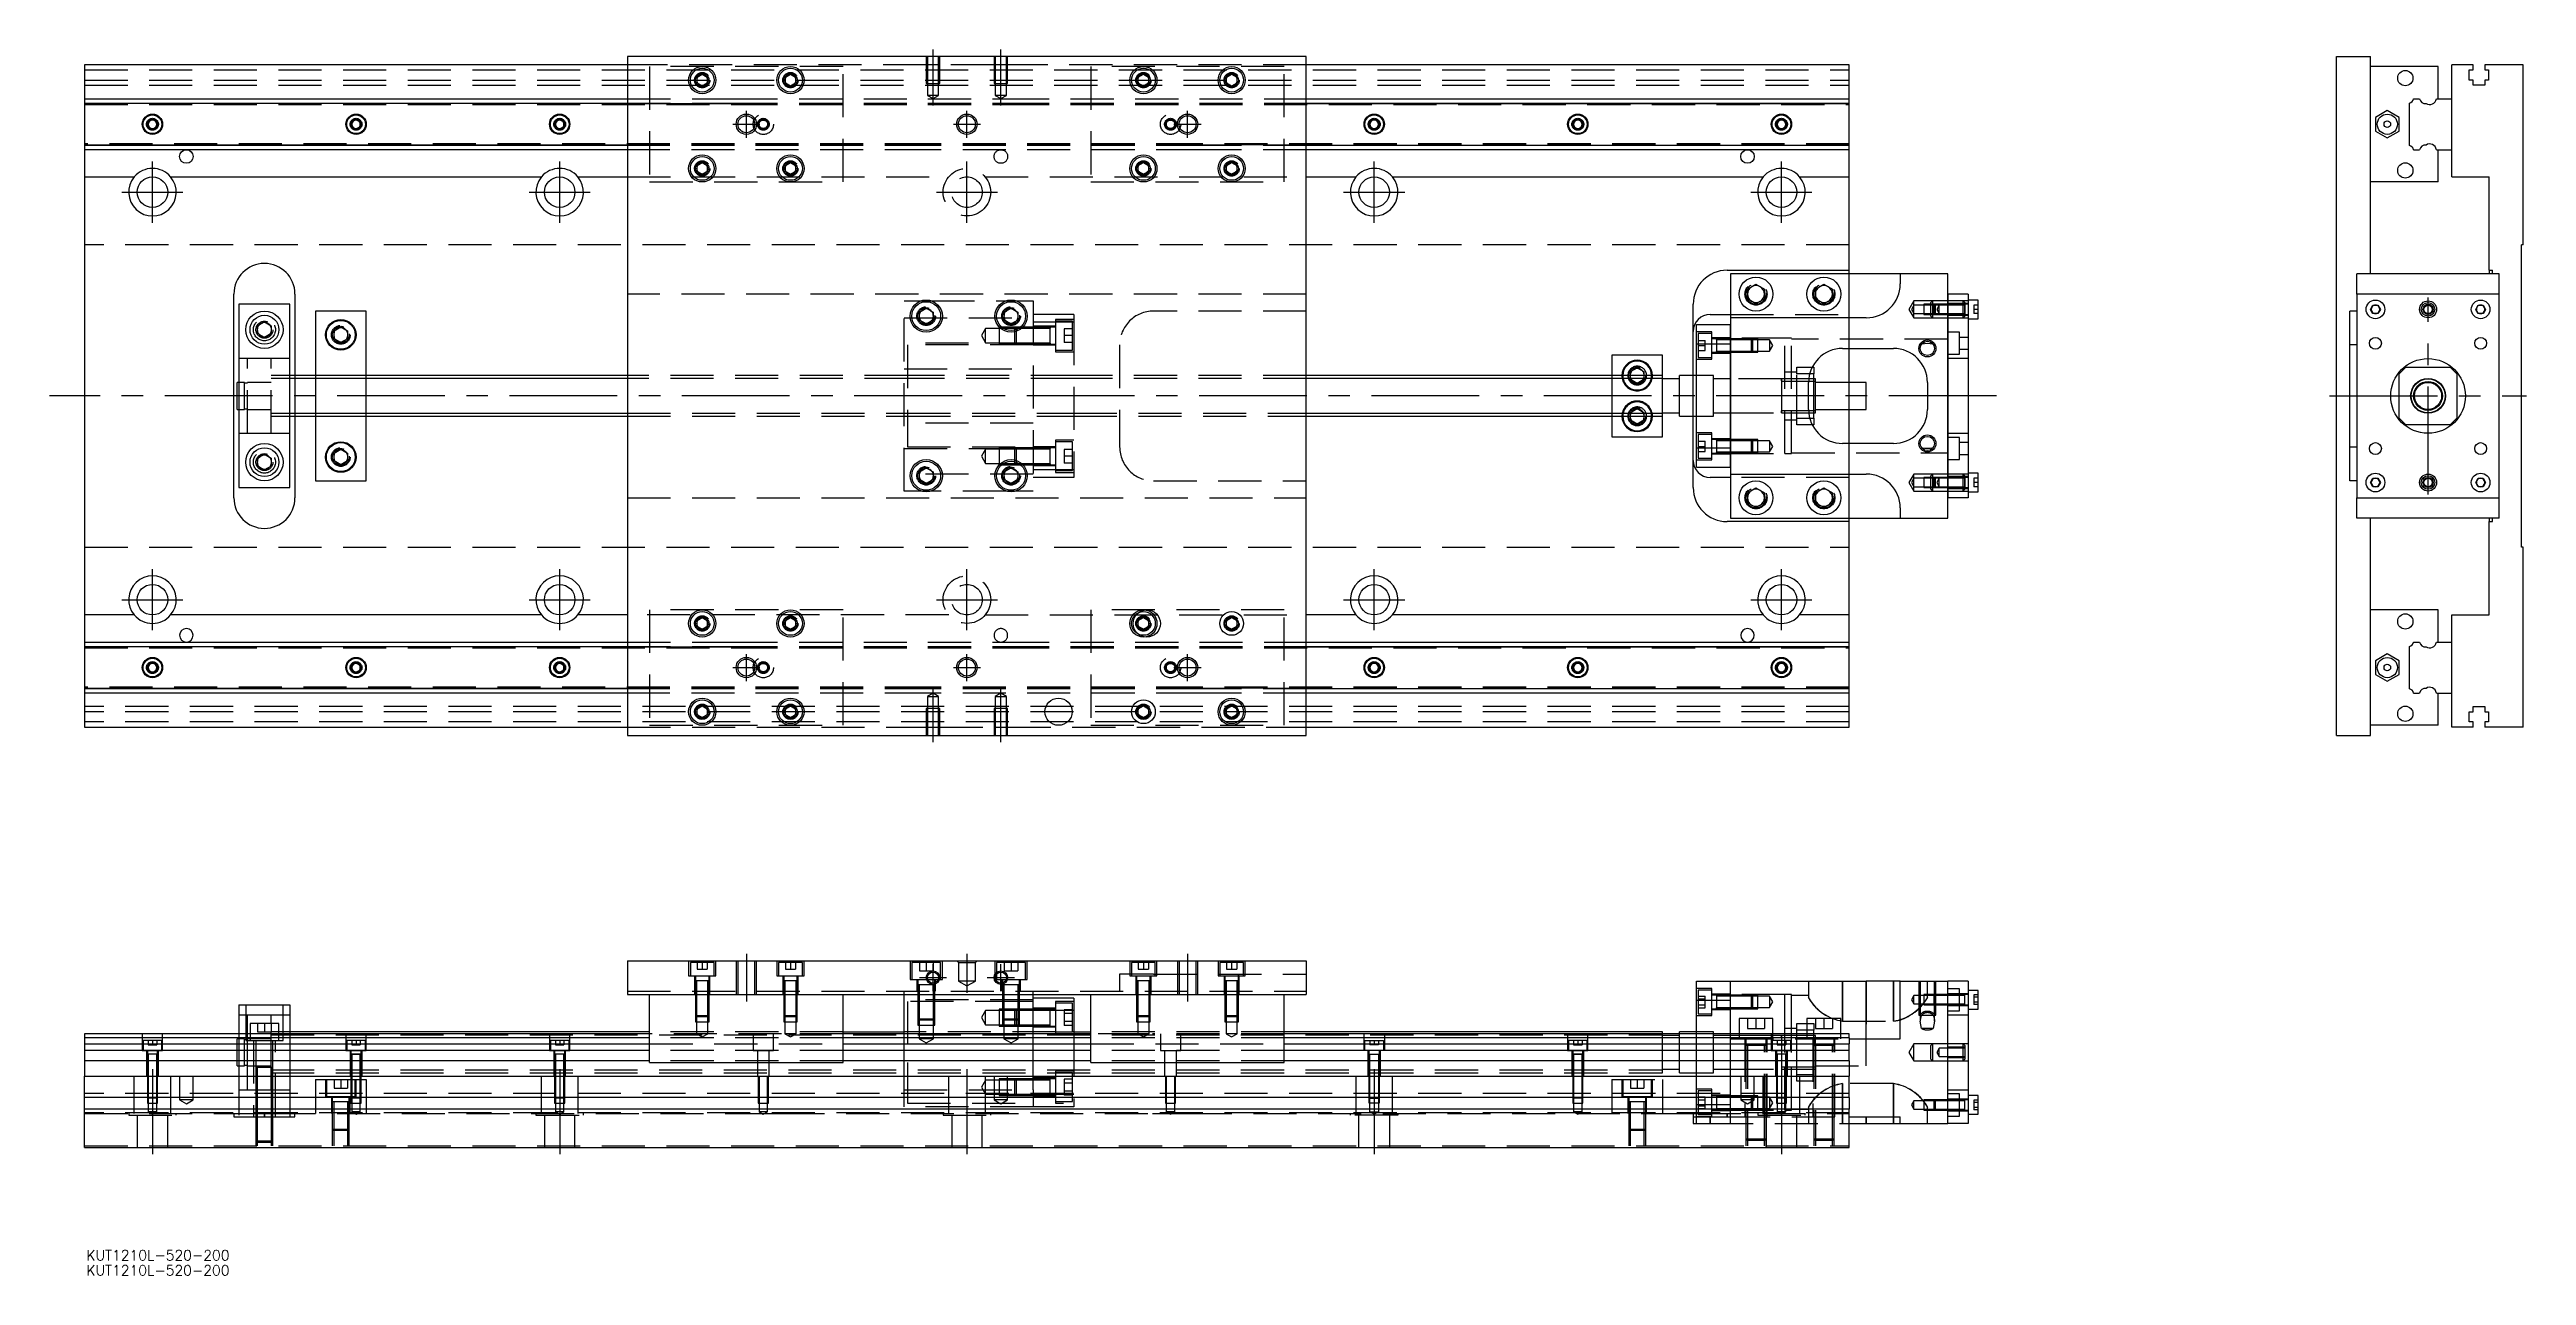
# Model space of a CAD drawing. Extents: x -10 to 720, y -259 to 102.
import ezdxf

# ---------------------------------------------------------------- set-up
doc = ezdxf.new("R2010")
doc.units = 0
doc.linetypes.add('CENTER', pattern=[50.8, 31.75, -6.35, 6.35, -6.35])
doc.linetypes.add('DASHED', pattern=[19.05, 12.7, -6.35])
doc.layers.get('0').update_dxf_attribs({"linetype": 'CONTINUOUS'})
doc.layers.add('CENTER', color=1, linetype='CENTER')
doc.styles.get("Standard").update_dxf_attribs({"font": 'txt.shx', "height": 3, "bigfont": 'bigfont.shx'})

# ---------------------------------------------------------------- blocks, each defined once
blk = doc.blocks.new('*U2')
at = {"color": 7, "linetype": 'CONTINUOUS'}
blk.add_text('KUT1210L-520-200', height=3, dxfattribs=at).set_placement((0.52, -254.56))
blk = doc.blocks.new('*U3')
at = {"color": 7, "linetype": 'CONTINUOUS'}
blk.add_text('KUT1210L-520-200', height=3, dxfattribs=at).set_placement((0.52, -259))

msp = doc.modelspace()

# ---------------------------------------------------------------- linework, layer by layer
at = {"color": 7, "linetype": 'CONTINUOUS'}
for p, q in [((160, 97.5), (0, 97.5)), ((0, 97.5), (0, 87.5)), ((360, 100), (160, 100)), ((160, 100), (160, -100)), ((360, -100), (360, 100)), ((520, 97.5), (360, 97.5)), ((520, 87.5), (520, 97.5)), ((663.53, -100), (663.53, 100)), ((663.53, 100), (673.53, 100)), ((673.53, 36), (673.53, 100)), ((693.53, 97), (673.53, 97)), ((693.53, 87.5), (693.53, 97)), ((697.53, 87.5), (697.53, 97.5)), ((703.83, 97.5), (697.53, 97.5)), ((702.68, 96), (703.83, 96)), ((702.68, 93), (702.68, 96)), ((703.83, 96), (703.83, 97.5)), ((707.23, 97.5), (707.23, 96)), ((718.53, 97.5), (707.23, 97.5)), ((707.23, 96), (708.38, 96)), ((708.38, 96), (708.38, 93)), ((718.53, 44.5), (718.53, 97.5)), ((180.5, 93.866026), (182, 94.73205)), ((180.5, 92.133974), (180.5, 93.866026)), ((182, 91.26795), (180.5, 92.133974)), ((182, 94.73205), (183.5, 93.866026)), ((183.5, 92.133974), (182, 91.26795)), ((183.5, 93.866026), (183.5, 92.133974)), ((206.5, 93.866026), (208, 94.73205)), ((206.5, 92.133974), (206.5, 93.866026)), ((208, 91.26795), (206.5, 92.133974)), ((208, 94.73205), (209.5, 93.866026)), ((209.5, 92.133974), (208, 91.26795)), ((209.5, 93.866026), (209.5, 92.133974)), ((310.5, 93.866026), (312, 94.73205)), ((310.5, 92.133974), (310.5, 93.866026)), ((312, 91.26795), (310.5, 92.133974)), ((312, 94.73205), (313.5, 93.866026)), ((313.5, 92.133974), (312, 91.26795)), ((313.5, 93.866026), (313.5, 92.133974)), ((336.5, 93.866026), (338, 94.73205)), ((336.5, 92.133974), (336.5, 93.866026)), ((338, 91.26795), (336.5, 92.133974)), ((338, 94.73205), (339.5, 93.866026)), ((339.5, 92.133974), (338, 91.26795)), ((339.5, 93.866026), (339.5, 92.133974)), ((703.83, 93), (702.68, 93)), ((703.83, 91.5), (703.83, 93)), ((707.23, 91.5), (703.83, 91.5)), ((707.23, 93), (707.23, 91.5)), ((708.38, 93), (707.23, 93)), ((0, 87.5), (160, 87.5)), ((0, 87.5), (0, 86.247728)), ((0, 86.247728), (160, 86.247728)), ((0, 86.247728), (0, 73.752272)), ((18.75, 80.721688), (20, 81.443376)), ((18.75, 79.278312), (18.75, 80.721688)), ((20, 81.443376), (21.25, 80.721688)), ((21.25, 80.721688), (21.25, 79.278312)), ((78.75, 80.721688), (80, 81.443376)), ((78.75, 79.278312), (78.75, 80.721688)), ((80, 81.443376), (81.25, 80.721688)), ((81.25, 80.721688), (81.25, 79.278312)), ((138.75, 80.721688), (140, 81.443376)), ((138.75, 79.278312), (138.75, 80.721688)), ((140, 81.443376), (141.25, 80.721688)), ((141.25, 80.721688), (141.25, 79.278312)), ((360, 87.5), (520, 87.5)), ((360, 86.247728), (520, 86.247728)), ((380, 81.443376), (378.75, 80.721688)), ((378.75, 80.721688), (378.75, 79.278312)), ((381.25, 80.721688), (380, 81.443376)), ((381.25, 79.278312), (381.25, 80.721688)), ((438.75, 80.721688), (440, 81.443376)), ((440, 81.443376), (438.75, 80.721688)), ((438.75, 79.278312), (438.75, 80.721688)), ((438.75, 80.721688), (438.75, 79.278312)), ((440, 81.443376), (441.25, 80.721688)), ((441.25, 80.721688), (440, 81.443376)), ((441.25, 80.721688), (441.25, 79.278312)), ((441.25, 79.278312), (441.25, 80.721688)), ((498.75, 80.721688), (500, 81.443376)), ((498.75, 79.278312), (498.75, 80.721688)), ((500, 81.443376), (501.25, 80.721688)), ((501.25, 80.721688), (501.25, 79.278312)), ((520, 86.247728), (520, 87.5)), ((520, 73.752272), (520, 86.247728)), ((675.02996, 82.020726), (675.029959, 77.979274)), ((678.52996, 84.041452), (675.02996, 82.020726)), ((682.029959, 82.020726), (678.52996, 84.041452)), ((682.029959, 77.979274), (682.029959, 82.020726)), ((685.03, 73.752272), (685.03, 86.247728)), ((686.282272, 87.5), (688.05668, 87.5)), ((693.007372, 87.5), (697.53, 87.5)), ((697.53, 72.5), (697.53, 87.5)), ((697.53, 72.5), (697.53, 87.5)), ((0, 73.752272), (0, 72.5)), ((160, 73.752272), (0, 73.752272)), ((20, 78.556624), (18.75, 79.278312)), ((21.25, 79.278312), (20, 78.556624)), ((80, 78.556624), (78.75, 79.278312)), ((81.25, 79.278312), (80, 78.556624)), ((140, 78.556624), (138.75, 79.278312)), ((141.25, 79.278312), (140, 78.556624)), ((520, 73.752272), (360, 73.752272)), ((378.75, 79.278312), (380, 78.556624)), ((380, 78.556624), (381.25, 79.278312)), ((440, 78.556624), (438.75, 79.278312)), ((438.75, 79.278312), (440, 78.556624)), ((441.25, 79.278312), (440, 78.556624)), ((440, 78.556624), (441.25, 79.278312)), ((500, 78.556624), (498.75, 79.278312)), ((501.25, 79.278312), (500, 78.556624)), ((520, 72.5), (520, 73.752272)), ((675.029959, 77.979274), (678.52996, 75.958548)), ((678.52996, 75.958548), (682.029959, 77.979274)), ((160, 72.5), (0, 72.5)), ((0, 72.5), (0, 64.5)), ((180.5, 67.866026), (182, 68.73205)), ((180.5, 66.133974), (180.5, 67.866026)), ((182, 65.26795), (180.5, 66.133974)), ((182, 68.73205), (183.5, 67.866026)), ((183.5, 66.133974), (182, 65.26795)), ((183.5, 67.866026), (183.5, 66.133974)), ((206.5, 67.866026), (208, 68.73205)), ((206.5, 66.133974), (206.5, 67.866026)), ((208, 65.26795), (206.5, 66.133974)), ((208, 68.73205), (209.5, 67.866026)), ((209.5, 66.133974), (208, 65.26795)), ((209.5, 67.866026), (209.5, 66.133974)), ((310.5, 67.866026), (312, 68.73205)), ((310.5, 66.133974), (310.5, 67.866026)), ((312, 65.26795), (310.5, 66.133974)), ((312, 68.73205), (313.5, 67.866026)), ((313.5, 66.133974), (312, 65.26795)), ((313.5, 67.866026), (313.5, 66.133974)), ((336.5, 67.866026), (338, 68.73205)), ((336.5, 66.133974), (336.5, 67.866026)), ((338, 65.26795), (336.5, 66.133974)), ((338, 68.73205), (339.5, 67.866026)), ((339.5, 66.133974), (338, 65.26795)), ((339.5, 67.866026), (339.5, 66.133974)), ((520, 72.5), (360, 72.5)), ((520, 64.5), (520, 72.5)), ((686.282272, 72.5), (688.05668, 72.5)), ((693.007372, 72.5), (697.53, 72.5)), ((693.53, 63), (693.53, 72.5)), ((697.53, 64.5), (697.53, 72.5)), ((0, 64.5), (14.638098, 64.5)), ((0, 64.5), (0, -64.5)), ((25.361902, 64.5), (134.638097, 64.5)), ((145.361903, 64.5), (160, 64.5)), ((360, 64.5), (374.638097, 64.5)), ((385.361903, 64.5), (494.638098, 64.5)), ((505.361902, 64.5), (520, 64.5)), ((520, 37), (520, 64.5)), ((693.53, 63), (673.53, 63)), ((697.53, 64.5), (708.53, 64.5)), ((708.53, 37), (708.53, 64.5)), ((718.53, 44.5), (718.03, 44.5)), ((718.03, -44.5), (718.03, 44.5)), ((484, 37), (520, 37)), ((520, 36), (520, 37)), ((708.53, 37), (709.53, 37)), ((708.53, 37), (708.53, 36)), ((709.53, 36), (709.53, 37)), ((44, -30), (44, 30)), ((62, 30), (62, 6)), ((485, 36), (485, 23)), ((535, 36), (485, 36)), ((490, 31.443376), (492.5, 32.886752)), ((490, 28.556624), (490, 31.443376)), ((492.5, 32.886752), (495, 31.443376)), ((495, 31.443376), (495, 28.556624)), ((510, 31.443376), (512.5, 32.886752)), ((510, 28.556624), (510, 31.443376)), ((512.5, 32.886752), (515, 31.443376)), ((515, 31.443376), (515, 28.556624)), ((535, 36), (535, 33)), ((549, 36), (535, 36)), ((549, 30), (549, 36)), ((555, 30), (549, 30)), ((549, 30), (549, -30)), ((549, -30), (549, 30)), ((555, 30), (555, -30)), ((711.53, 36), (669.53, 36)), ((669.53, 30), (669.53, 36)), ((669.53, 30), (669.53, -30)), ((711.53, 30), (669.53, 30)), ((711.53, 30), (711.53, 36)), ((711.53, -30), (711.53, 30)), ((60.5, 27), (45.5, 27)), ((45.5, 27), (45.5, -27)), ((60.5, -27), (60.5, 27)), ((68, 25), (68, 6)), ((83, 25), (68, 25)), ((83, 6), (83, 25)), ((246, 24.6547), (248, 25.809402)), ((246, 22.3453), (246, 24.6547)), ((248, 21.190598), (246, 22.3453)), ((248, 25.809402), (250, 24.6547)), ((250, 22.3453), (248, 21.190598)), ((250, 24.6547), (250, 22.3453)), ((271, 24.6547), (273, 25.809402)), ((271, 22.3453), (271, 24.6547)), ((273, 21.190598), (271, 22.3453)), ((273, 25.809402), (275, 24.6547)), ((275, 22.3453), (273, 21.190598)), ((275, 24.6547), (275, 22.3453)), ((474, 6), (474, 27)), ((479, 24), (485, 24)), ((485, 23), (485, 15.32971)), ((525, 23), (485, 23)), ((492.5, 27.113248), (490, 28.556624)), ((495, 28.556624), (492.5, 27.113248)), ((512.5, 27.113248), (510, 28.556624)), ((515, 28.556624), (512.5, 27.113248)), ((558, 28.25), (555, 28.25)), ((555, 22.75), (558, 22.75)), ((558, 22.75), (558, 28.25)), ((669.53, 25), (667.53, 25)), ((667.53, -25), (667.53, 25)), ((673.586624, 25.5), (674.308312, 26.75)), ((674.308312, 24.25), (673.586624, 25.5)), ((674.308312, 26.75), (675.751688, 26.75)), ((675.751688, 24.25), (674.308312, 24.25)), ((675.751688, 26.75), (676.473376, 25.5)), ((676.473376, 25.5), (675.751688, 24.25)), ((704.586624, 25.5), (705.308312, 26.75)), ((705.308312, 24.25), (704.586624, 25.5)), ((705.308312, 26.75), (706.751688, 26.75)), ((706.751688, 24.25), (705.308312, 24.25)), ((706.751688, 26.75), (707.473376, 25.5)), ((707.473376, 25.5), (706.751688, 24.25)), ((51, 20.6547), (53, 21.809402)), ((51, 18.3453), (51, 20.6547)), ((53, 17.190598), (51, 18.3453)), ((53, 21.809402), (55, 20.6547)), ((55, 18.3453), (53, 17.190598)), ((55, 20.6547), (55, 18.3453)), ((73.5, 19.1547), (75.5, 20.309402)), ((73.5, 16.8453), (73.5, 19.1547)), ((75.5, 15.690598), (73.5, 16.8453)), ((75.5, 20.309402), (77.5, 19.1547)), ((77.5, 16.8453), (75.5, 15.690598)), ((77.5, 19.1547), (77.5, 16.8453)), ((279.5, 19.85352), (274.1, 19.85352)), ((274.1, 15.65352), (279.5, 15.65352)), ((475, 21), (485, 21)), ((475, 15.32971), (475, 21)), ((475, -15.32971), (475, 15.32971)), ((475, 15.32971), (485, 15.32971)), ((485, -15.32971), (485, 15.32971)), ((485, 15.32971), (485, -15.32971)), ((669.53, 15), (667.53, 15)), ((465, 12), (450, 12)), ((450, 12), (450, 6)), ((455.5, 7.1547), (457.5, 8.309402)), ((457.5, 8.309402), (459.5, 7.1547)), ((465, 6), (465, 12)), ((509.069714, 8.5), (509.5, 8.5)), ((509.5, 8.5), (509.5, 6.5)), ((518, 14), (533, 14)), ((520, 4), (520, 14)), ((684.03, 8.5), (682.03, 6.5)), ((684.03, 8.5), (697.03, 8.5)), ((699.03, 6.5), (697.03, 8.5)), ((45, -4), (45, 4)), ((45.5, 4), (45, 4)), ((160, 6), (60.5, 6)), ((465, 6), (360, 6)), ((455.5, 6), (455.5, 7.1547)), ((459.5, 7.1547), (459.5, 6)), ((465, -6), (465, 6)), ((470, 5), (465, 5)), ((470, -6), (470, 6)), ((475, 6), (470, 6)), ((508, -4), (508, 4)), ((509.5, 4.25), (508.003126, 4.25)), ((509.5, 6.5), (508.317542, 6.5)), ((509.5, -6.5), (509.5, 6.5)), ((510, 5), (509.5, 5)), ((510, 4.25), (509.5, 4.25)), ((510, -5), (510, 5)), ((525, 4), (510, 4)), ((525, -4), (525, 4)), ((543, 4), (543, -4)), ((682.03, -6.5), (682.03, 6.5)), ((699.03, 6.5), (699.03, -6.5)), ((45, -4), (45.5, -4)), ((60.5, -6), (160, -6)), ((62, -6), (62, -30)), ((68, -6), (68, -25)), ((83, -25), (83, -6)), ((360, -6), (465, -6)), ((450, -6), (450, -12)), ((455.5, -7.1547), (455.5, -6)), ((457.5, -8.309402), (455.5, -7.1547)), ((459.5, -7.1547), (457.5, -8.309402)), ((459.5, -6), (459.5, -7.1547)), ((465, -5), (470, -5)), ((465, -12), (465, -6)), ((470, -6), (475, -6)), ((474, -27), (474, -6)), ((508.003126, -4.25), (509.5, -4.25)), ((508.317542, -6.5), (509.5, -6.5)), ((509.5, -4.25), (510, -4.25)), ((509.5, -5), (510, -5)), ((509.5, -6.5), (509.5, -8.5)), ((510, -4), (525, -4)), ((520, -14), (520, -4)), ((682.03, -6.5), (684.03, -8.5)), ((697.03, -8.5), (699.03, -6.5)), ((450, -12), (465, -12)), ((509.5, -8.5), (509.069714, -8.5)), ((533, -14), (518, -14)), ((697.03, -8.5), (684.03, -8.5)), ((51, -18.3453), (53, -17.190598)), ((51, -20.6547), (51, -18.3453)), ((53, -21.809402), (51, -20.6547)), ((53, -17.190598), (55, -18.3453)), ((55, -20.6547), (53, -21.809402)), ((55, -18.3453), (55, -20.6547)), ((73.5, -16.8453), (75.5, -15.690598)), ((73.5, -19.1547), (73.5, -16.8453)), ((75.5, -20.309402), (73.5, -19.1547)), ((75.5, -15.690598), (77.5, -16.8453)), ((77.5, -19.1547), (75.5, -20.309402)), ((77.5, -16.8453), (77.5, -19.1547)), ((246, -22.3453), (248, -21.190598)), ((248, -21.190598), (250, -22.3453)), ((271, -22.3453), (273, -21.190598)), ((273, -21.190598), (275, -22.3453)), ((279.5, -15.65352), (274.1, -15.65352)), ((274.1, -19.85352), (279.5, -19.85352)), ((475, -15.32971), (485, -15.32971)), ((475, -21), (475, -15.32971)), ((475, -21), (485, -21)), ((485, -15.32971), (485, -23)), ((667.53, -15), (669.53, -15)), ((45.5, -27), (60.5, -27)), ((68, -25), (83, -25)), ((246, -24.6547), (246, -22.3453)), ((248, -25.809402), (246, -24.6547)), ((250, -24.6547), (248, -25.809402)), ((250, -22.3453), (250, -24.6547)), ((271, -24.6547), (271, -22.3453)), ((273, -25.809402), (271, -24.6547)), ((275, -24.6547), (273, -25.809402)), ((275, -22.3453), (275, -24.6547)), ((485, -24), (479, -24)), ((485, -23), (525, -23)), ((485, -23), (485, -36)), ((490, -28.556624), (492.5, -27.113248)), ((490, -31.443376), (490, -28.556624)), ((492.5, -27.113248), (495, -28.556624)), ((495, -28.556624), (495, -31.443376)), ((510, -28.556624), (512.5, -27.113248)), ((510, -31.443376), (510, -28.556624)), ((512.5, -27.113248), (515, -28.556624)), ((515, -28.556624), (515, -31.443376)), ((558, -22.75), (555, -22.75)), ((555, -28.25), (558, -28.25)), ((558, -28.25), (558, -22.75)), ((669.53, -25), (667.53, -25)), ((673.586624, -25.5), (674.308312, -24.25)), ((674.308312, -26.75), (673.586624, -25.5)), ((674.308312, -24.25), (675.751688, -24.25)), ((675.751688, -26.75), (674.308312, -26.75)), ((675.751688, -24.25), (676.473376, -25.5)), ((676.473376, -25.5), (675.751688, -26.75)), ((688.53, -26.999994), (688.53, -27.001024)), ((704.586624, -25.5), (705.308312, -24.25)), ((705.308312, -26.75), (704.586624, -25.5)), ((705.308312, -24.25), (706.751688, -24.25)), ((706.751688, -26.75), (705.308312, -26.75)), ((706.751688, -24.25), (707.473376, -25.5)), ((707.473376, -25.5), (706.751688, -26.75)), ((485, -36), (535, -36)), ((492.5, -32.886752), (490, -31.443376)), ((495, -31.443376), (492.5, -32.886752)), ((512.5, -32.886752), (510, -31.443376)), ((515, -31.443376), (512.5, -32.886752)), ((520, -37), (520, -36)), ((535, -33), (535, -36)), ((535, -36), (549, -36)), ((555, -30), (549, -30)), ((549, -36), (549, -30)), ((669.53, -30), (711.53, -30)), ((669.53, -36), (669.53, -30)), ((711.53, -36), (669.53, -36)), ((673.53, -100), (673.53, -36)), ((708.53, -36), (708.53, -37)), ((709.53, -37), (709.53, -36)), ((711.53, -36), (711.53, -30)), ((520, -37), (484, -37)), ((520, -64.5), (520, -37)), ((708.53, -64.5), (708.53, -37)), ((708.53, -37), (709.53, -37)), ((718.53, -44.5), (718.03, -44.5)), ((718.53, -97.5), (718.53, -44.5)), ((0, -64.5), (0, -72.5)), ((14.638098, -64.5), (0, -64.5)), ((134.638097, -64.5), (25.361902, -64.5)), ((160, -64.5), (145.361903, -64.5)), ((180.5, -66.133974), (182, -65.26795)), ((182, -65.26795), (183.5, -66.133974)), ((206.5, -66.133974), (208, -65.26795)), ((208, -65.26795), (209.5, -66.133974)), ((310.5, -66.133974), (312, -65.26795)), ((312, -65.26795), (313.5, -66.133974)), ((336.5, -66.133974), (338, -65.26795)), ((338, -65.26795), (339.5, -66.133974)), ((374.638097, -64.5), (360, -64.5)), ((494.638098, -64.5), (385.361903, -64.5)), ((520, -64.5), (505.361902, -64.5)), ((520, -72.5), (520, -64.5)), ((693.53, -63), (673.53, -63)), ((693.53, -72.5), (693.53, -63)), ((697.53, -72.5), (697.53, -64.5)), ((697.53, -64.5), (708.53, -64.5)), ((0, -72.5), (160, -72.5)), ((0, -72.5), (0, -73.752272)), ((180.5, -67.866026), (180.5, -66.133974)), ((182, -68.73205), (180.5, -67.866026)), ((183.5, -67.866026), (182, -68.73205)), ((183.5, -66.133974), (183.5, -67.866026)), ((206.5, -67.866026), (206.5, -66.133974)), ((208, -68.73205), (206.5, -67.866026)), ((209.5, -67.866026), (208, -68.73205)), ((209.5, -66.133974), (209.5, -67.866026)), ((310.5, -67.866026), (310.5, -66.133974)), ((312, -68.73205), (310.5, -67.866026)), ((313.5, -67.866026), (312, -68.73205)), ((313.5, -66.133974), (313.5, -67.866026)), ((336.5, -67.866026), (336.5, -66.133974)), ((338, -68.73205), (336.5, -67.866026)), ((339.5, -67.866026), (338, -68.73205)), ((339.5, -66.133974), (339.5, -67.866026)), ((360, -72.5), (520, -72.5)), ((520, -73.752272), (520, -72.5)), ((686.282272, -72.5), (688.05668, -72.5)), ((693.007372, -72.5), (697.53, -72.5)), ((697.53, -87.5), (697.53, -72.5)), ((697.53, -87.5), (697.53, -72.5)), ((0, -73.752272), (160, -73.752272)), ((0, -73.752272), (0, -86.247728)), ((18.75, -79.278312), (20, -78.556624)), ((18.75, -80.721688), (18.75, -79.278312)), ((20, -78.556624), (21.25, -79.278312)), ((21.25, -79.278312), (21.25, -80.721688)), ((78.75, -79.278312), (80, -78.556624)), ((78.75, -80.721688), (78.75, -79.278312)), ((80, -78.556624), (81.25, -79.278312)), ((81.25, -79.278312), (81.25, -80.721688)), ((138.75, -79.278312), (140, -78.556624)), ((138.75, -80.721688), (138.75, -79.278312)), ((140, -78.556624), (141.25, -79.278312)), ((141.25, -79.278312), (141.25, -80.721688)), ((360, -73.752272), (520, -73.752272)), ((380, -78.556624), (378.75, -79.278312)), ((378.75, -79.278312), (378.75, -80.721688)), ((381.25, -79.278312), (380, -78.556624)), ((381.25, -80.721688), (381.25, -79.278312)), ((438.75, -79.278312), (440, -78.556624)), ((440, -78.556624), (438.75, -79.278312)), ((438.75, -80.721688), (438.75, -79.278312)), ((438.75, -79.278312), (438.75, -80.721688)), ((440, -78.556624), (441.25, -79.278312)), ((441.25, -79.278312), (440, -78.556624)), ((441.25, -79.278312), (441.25, -80.721688)), ((441.25, -80.721688), (441.25, -79.278312)), ((498.75, -79.278312), (500, -78.556624)), ((498.75, -80.721688), (498.75, -79.278312)), ((500, -78.556624), (501.25, -79.278312)), ((501.25, -79.278312), (501.25, -80.721688)), ((520, -86.247728), (520, -73.752272)), ((675.02996, -77.979274), (675.029959, -82.020726)), ((678.52996, -75.958548), (675.02996, -77.979274)), ((682.029959, -77.979274), (678.52996, -75.958548)), ((682.029959, -82.020726), (682.029959, -77.979274)), ((685.03, -86.247728), (685.03, -73.752272)), ((160, -86.247728), (0, -86.247728)), ((0, -86.247728), (0, -87.5)), ((160, -87.5), (0, -87.5)), ((0, -87.5), (0, -97.5)), ((20, -81.443376), (18.75, -80.721688)), ((21.25, -80.721688), (20, -81.443376)), ((80, -81.443376), (78.75, -80.721688)), ((81.25, -80.721688), (80, -81.443376)), ((140, -81.443376), (138.75, -80.721688)), ((141.25, -80.721688), (140, -81.443376)), ((520, -86.247728), (360, -86.247728)), ((520, -87.5), (360, -87.5)), ((378.75, -80.721688), (380, -81.443376)), ((380, -81.443376), (381.25, -80.721688)), ((440, -81.443376), (438.75, -80.721688)), ((438.75, -80.721688), (440, -81.443376)), ((441.25, -80.721688), (440, -81.443376)), ((440, -81.443376), (441.25, -80.721688)), ((500, -81.443376), (498.75, -80.721688)), ((501.25, -80.721688), (500, -81.443376)), ((520, -87.5), (520, -86.247728)), ((520, -97.5), (520, -87.5)), ((675.029959, -82.020726), (678.52996, -84.041452)), ((678.52996, -84.041452), (682.029959, -82.020726)), ((686.282272, -87.5), (688.05668, -87.5)), ((693.007372, -87.5), (697.53, -87.5)), ((693.53, -97), (693.53, -87.5)), ((697.53, -97.5), (697.53, -87.5)), ((180.5, -92.133974), (182, -91.26795)), ((180.5, -93.866026), (180.5, -92.133974)), ((182, -94.73205), (180.5, -93.866026)), ((182, -91.26795), (183.5, -92.133974)), ((183.5, -93.866026), (182, -94.73205)), ((183.5, -92.133974), (183.5, -93.866026)), ((206.5, -92.133974), (208, -91.26795)), ((206.5, -93.866026), (206.5, -92.133974)), ((208, -94.73205), (206.5, -93.866026)), ((208, -91.26795), (209.5, -92.133974)), ((209.5, -93.866026), (208, -94.73205)), ((209.5, -92.133974), (209.5, -93.866026)), ((310.5, -92.133974), (312, -91.26795)), ((310.5, -93.866026), (310.5, -92.133974)), ((312, -94.73205), (310.5, -93.866026)), ((312, -91.26795), (313.5, -92.133974)), ((313.5, -93.866026), (312, -94.73205)), ((313.5, -92.133974), (313.5, -93.866026)), ((336.5, -92.133974), (338, -91.26795)), ((336.5, -93.866026), (336.5, -92.133974)), ((338, -94.73205), (336.5, -93.866026)), ((338, -91.26795), (339.5, -92.133974)), ((339.5, -93.866026), (338, -94.73205)), ((339.5, -92.133974), (339.5, -93.866026)), ((702.68, -93), (703.83, -93)), ((702.68, -96), (702.68, -93)), ((703.83, -91.5), (707.23, -91.5)), ((703.83, -93), (703.83, -91.5)), ((707.23, -91.5), (707.23, -93)), ((707.23, -93), (708.38, -93)), ((708.38, -93), (708.38, -96)), ((0, -97.5), (160, -97.5)), ((160, -100), (360, -100)), ((360, -97.5), (520, -97.5)), ((663.53, -100), (673.53, -100)), ((693.53, -97), (673.53, -97)), ((703.83, -97.5), (697.53, -97.5)), ((703.83, -96), (702.68, -96)), ((703.83, -97.5), (703.83, -96)), ((707.23, -96), (707.23, -97.5)), ((708.38, -96), (707.23, -96)), ((718.53, -97.5), (707.23, -97.5)), ((160, -166.31), (160, -176.31)), ((160, -166.31), (360, -166.31)), ((360, -166.31), (360, -176.31)), ((275.500006, -173.41), (270.499994, -173.41)), ((475, -172.31), (485, -172.31)), ((475, -177.98029), (475, -172.31)), ((485, -172.31), (525, -172.31)), ((485, -187.81), (485, -172.31)), ((525, -189.31), (525, -172.31)), ((535, -172.31), (525, -172.31)), ((535, -189.31), (535, -172.31)), ((535, -172.31), (549, -172.31)), ((555, -172.31), (549, -172.31)), ((549, -214.31), (549, -172.31)), ((555, -172.31), (555, -214.31)), ((558, -175.06), (555, -175.06)), ((558, -180.56), (558, -175.06)), ((45.5, -179.31), (45.5, -187.81)), ((45.5, -179.31), (60.5, -179.31)), ((60.5, -179.31), (60.5, -187.81)), ((160, -176.31), (360, -176.31)), ((166.5, -196.31), (166.5, -176.31)), ((223.5, -196.31), (223.5, -176.31)), ((241.5, -187.81), (241.5, -176.31)), ((279.5, -187.81), (279.5, -176.31)), ((291.5, -177.31), (279.5, -177.31)), ((291.5, -177.31), (291.5, -187.81)), ((296.5, -196.31), (296.5, -176.31)), ((353.5, -196.31), (353.5, -176.31)), ((475, -177.98029), (485, -177.98029)), ((475, -187.81), (475, -177.98029)), ((555, -180.56), (558, -180.56)), ((0, -187.81), (0, -189.062272)), ((166.5, -187.81), (0, -187.81)), ((166.5, -189.062272), (0, -189.062272)), ((0, -189.062272), (0, -190.83668)), ((166.5, -187.31), (60.5, -187.31)), ((223.5, -187.31), (241.5, -187.31)), ((296.5, -187.81), (223.5, -187.81)), ((296.5, -189.062272), (223.5, -189.062272)), ((291.5, -187.31), (296.5, -187.31)), ((465, -187.31), (353.5, -187.31)), ((520, -187.81), (353.5, -187.81)), ((520, -189.062272), (353.5, -189.062272)), ((465, -187.81), (465, -187.31)), ((470, -187.81), (470, -187.31)), ((475, -187.31), (470, -187.31)), ((497.5, -183.31), (487.5, -183.31)), ((487.5, -183.31), (487.5, -187.81)), ((497.5, -187.81), (497.5, -183.31)), ((500, -188.309994), (500, -189.31)), ((501, -189.06), (500, -189.06)), ((500, -189.31), (500, -189.81)), ((504.5, -189.06), (501, -189.06)), ((507.5, -189.06), (504.5, -189.06)), ((517.5, -183.31), (507.5, -183.31)), ((507.5, -183.31), (507.5, -187.81)), ((509.5, -189.06), (507.5, -189.06)), ((510, -189.06), (509.5, -189.06)), ((517.5, -187.81), (517.5, -183.31)), ((520, -189.062272), (520, -187.81)), ((520, -189.062272), (520, -190.83668)), ((520, -189.31), (535, -189.31)), ((0, -190.83668), (166.5, -190.83668)), ((0, -190.83668), (0, -192.733076)), ((0, -192.733076), (0, -195.787372)), ((166.5, -192.733076), (0, -192.733076)), ((0, -195.787372), (0, -200.31)), ((166.5, -195.787372), (0, -195.787372)), ((166.5, -196.31), (223.5, -196.31)), ((223.5, -190.83668), (296.5, -190.83668)), ((296.5, -192.733076), (223.5, -192.733076)), ((296.5, -195.787372), (223.5, -195.787372)), ((296.5, -196.31), (353.5, -196.31)), ((353.5, -190.83668), (520, -190.83668)), ((520, -192.733076), (353.5, -192.733076)), ((520, -195.787372), (353.5, -195.787372)), ((501.500006, -193.81), (499.998804, -193.81)), ((500, -191.11), (500, -192.81)), ((500, -192.81), (500, -193.510038)), ((501.500006, -193.81), (501, -193.81)), ((515.500006, -191.31), (509.499994, -191.31)), ((515.500006, -191.31), (509.499994, -191.31)), ((515.500006, -191.31), (509.499994, -191.31)), ((520, -192.733076), (520, -190.83668)), ((520, -195.787372), (520, -192.733076)), ((520, -195.787372), (520, -200.31)), ((0, -200.31), (520, -200.31)), ((0, -206.61), (0, -200.31)), ((500, -197.56), (510, -197.56)), ((520, -206.61), (520, -200.31)), ((520, -206.61), (0, -206.61)), ((0, -210.01), (0, -206.61)), ((0, -221.31), (0, -210.01)), ((520, -210.01), (0, -210.01)), ((520, -206.61), (520, -210.01)), ((520, -221.31), (520, -210.01)), ((558, -206.06), (555, -206.06)), ((555, -211.56), (558, -211.56)), ((558, -211.56), (558, -206.06)), ((520, -212.31), (535, -212.31)), ((520, -214.31), (525, -214.31)), ((525, -214.31), (525, -212.31)), ((525, -214.31), (535, -214.31)), ((535, -214.31), (535, -212.31)), ((535, -214.31), (549, -214.31)), ((555, -214.31), (549, -214.31)), ((0, -221.31), (520, -221.31))]:
    msp.add_line(p, q, dxfattribs=at)
at = {"color": 3, "linetype": 'DASHED'}
for p, q in [((0, 96), (520, 96)), ((248.000006, 97.5), (160, 97.5)), ((223.5, 97), (166.5, 97)), ((166.5, 97), (166.5, 63)), ((223.5, 63), (223.5, 97)), ((248.000006, 100), (248.000006, 92)), ((251.999994, 97.5), (248.000006, 97.5)), ((248.35, 100), (248.35, 92)), ((251.65, 92), (251.65, 100)), ((251.999994, 92), (251.999994, 100)), ((268.000006, 97.5), (251.999994, 97.5)), ((268.000006, 100), (268.000006, 92)), ((271.999994, 97.5), (268.000006, 97.5)), ((268.35, 100), (268.35, 92)), ((271.65, 92), (271.65, 100)), ((271.999994, 92), (271.999994, 100)), ((360, 97.5), (271.999994, 97.5)), ((353.5, 97), (296.5, 97)), ((296.5, 97), (296.5, 63)), ((353.5, 63), (353.5, 97)), ((0, 93), (520, 93)), ((0, 91.5), (520, 91.5)), ((180, 93), (180.030168, 93.346066)), ((209.973226, 93.326156), (210, 93)), ((248.000006, 92), (251.999994, 92)), ((248.35, 92), (248.35, 88.5)), ((251.65, 88.5), (248.35, 88.5)), ((248.35, 88.5), (250, 87.547372)), ((250, 87.547372), (251.65, 88.5)), ((251.65, 88.5), (251.65, 92)), ((268.000006, 92), (271.999994, 92)), ((268.35, 92), (268.35, 88.5)), ((271.65, 88.5), (268.35, 88.5)), ((268.35, 88.5), (270, 87.547372)), ((270, 87.547372), (271.65, 88.5)), ((271.65, 88.5), (271.65, 92)), ((313.973226, 93.326156), (314, 93)), ((336, 93), (336.030168, 93.346066)), ((0, 86.1147), (160, 86.1147)), ((0, 86.1), (191.5, 86.1)), ((0, 85.8), (191.5, 85.8)), ((160, 87.5), (191.5, 87.5)), ((160, 86.247728), (191.5, 86.247728)), ((160, 86.1147), (191.5, 86.1147)), ((191.5, 87.5), (248.5, 87.5)), ((191.5, 86.247728), (248.5, 86.247728)), ((191.5, 86.1147), (248.5, 86.1147)), ((191.5, 86.1), (248.5, 86.1)), ((191.5, 85.8), (248.5, 85.8)), ((248.5, 87.5), (271.5, 87.5)), ((248.5, 86.247728), (271.5, 86.247728)), ((248.5, 86.1147), (271.5, 86.1147)), ((248.5, 86.1), (271.5, 86.1)), ((248.5, 85.8), (271.5, 85.8)), ((271.5, 87.5), (328.5, 87.5)), ((271.5, 86.247728), (328.5, 86.247728)), ((271.5, 86.1147), (328.5, 86.1147)), ((271.5, 86.1), (328.5, 86.1)), ((271.5, 86.1), (328.5, 86.1)), ((271.5, 85.8), (328.5, 85.8)), ((271.5, 85.8), (328.5, 85.8)), ((328.5, 87.5), (360, 87.5)), ((328.5, 86.247728), (360, 86.247728)), ((328.5, 86.1147), (360, 86.1147)), ((328.5, 86.1), (520, 86.1)), ((328.5, 85.8), (520, 85.8)), ((360, 86.1147), (520, 86.1147)), ((191.5, 74.2), (0, 74.2)), ((191.5, 73.9), (0, 73.9)), ((160, 73.8853), (0, 73.8853)), ((18.5, 80), (18.516134, 80.21941)), ((81.477374, 80.25955), (81.5, 80)), ((141.477374, 80.25955), (141.5, 80)), ((191.5, 73.8853), (160, 73.8853)), ((191.5, 73.752272), (160, 73.752272)), ((248.5, 74.2), (191.5, 74.2)), ((248.5, 73.9), (191.5, 73.9)), ((248.5, 73.8853), (191.5, 73.8853)), ((248.5, 73.752272), (191.5, 73.752272)), ((271.5, 74.2), (248.5, 74.2)), ((271.5, 73.9), (248.5, 73.9)), ((271.5, 73.8853), (248.5, 73.8853)), ((271.5, 73.752272), (248.5, 73.752272)), ((328.5, 74.2), (271.5, 74.2)), ((328.5, 74.2), (271.5, 74.2)), ((328.5, 73.9), (271.5, 73.9)), ((328.5, 73.9), (271.5, 73.9)), ((328.5, 73.8853), (271.5, 73.8853)), ((328.5, 73.752272), (271.5, 73.752272)), ((520, 74.2), (328.5, 74.2)), ((520, 73.9), (328.5, 73.9)), ((360, 73.8853), (328.5, 73.8853)), ((360, 73.752272), (328.5, 73.752272)), ((520, 73.8853), (360, 73.8853)), ((378.522626, 80.25955), (378.5, 80)), ((438.522626, 80.25955), (438.5, 80)), ((438.5, 80), (438.516134, 80.21941)), ((501.477374, 80.25955), (501.5, 80)), ((191.5, 72.5), (160, 72.5)), ((180, 67), (180.030168, 67.346066)), ((248.5, 72.5), (191.5, 72.5)), ((209.973226, 67.326156), (210, 67)), ((271.5, 72.5), (248.5, 72.5)), ((328.5, 72.5), (271.5, 72.5)), ((310, 67), (310.023172, 67.30356)), ((360, 72.5), (328.5, 72.5)), ((336, 67), (336.030168, 67.346066)), ((160, 64.5), (254.638098, 64.5)), ((166.5, 63), (223.5, 63)), ((265.361903, 64.5), (360, 64.5)), ((296.5, 63), (353.5, 63)), ((520, 44.5), (0, 44.5)), ((360, 30), (160, 30)), ((495.477798, 30.364306), (495.5, 30)), ((515.477798, 30.364306), (515.5, 30)), ((520, 24), (520, 36)), ((241.5, 28), (246.47931, 28)), ((241.5, -28), (241.5, 28)), ((241.5, 23), (279.5, 23)), ((246.47931, 28), (249.52069, 28)), ((249.52069, 28), (271.47931, 28)), ((250.483582, 23.786038), (250.5, 23.5)), ((271.47931, 28), (274.52069, 28)), ((274.52069, 28), (279.5, 28)), ((275.483582, 23.786038), (275.5, 23.5)), ((279.5, 28), (279.5, -28)), ((291.5, 24), (279.5, 24)), ((286.1, 22.50352), (286.1, 13.00352)), ((291.5, 22.50352), (286.1, 22.50352)), ((291.1, 22.00352), (286.1, 22.00352)), ((291.1, 13.50352), (291.1, 22.00352)), ((291.5, 24), (291.5, 21.748564)), ((360, 25), (315, 25)), ((485, 24), (520, 24)), ((520, 23), (520, 24)), ((520, 14), (520, 23)), ((539, 28), (537.556624, 25.5)), ((537.556624, 25.5), (539, 23)), ((539, 26.75), (538.278312, 25.5)), ((538.278312, 25.5), (539, 24.25)), ((539, 26.75), (539, 28)), ((544.5, 28), (539, 28)), ((539, 24.25), (539, 26.75)), ((542, 26.75), (539, 26.75)), ((539, 23), (539, 24.25)), ((539, 24.25), (542, 24.25)), ((539, 23), (544.5, 23)), ((542, 26.999994), (542, 24.000006)), ((545.25, 26.999994), (542, 26.999994)), ((545, 26.75), (542, 26.75)), ((542, 24.25), (545, 24.25)), ((542, 24.000006), (545.25, 24.000006)), ((544.5, 28), (544, 27.5)), ((544, 23.5), (544, 27.5)), ((544, 23.5), (544.5, 23)), ((544.5, 28), (544.5, 23)), ((549, 28), (544.5, 28)), ((544.5, 23), (549, 23)), ((545.25, 27), (545, 26.75)), ((545, 24.25), (545, 26.75)), ((549, 26.75), (545, 26.75)), ((545, 24.25), (549, 24.25)), ((545, 24.25), (545.25, 24)), ((545.25, 27), (545.25, 24)), ((549, 27), (545.25, 27)), ((549, 26.999994), (545.25, 26.999994)), ((545.25, 24.000006), (549, 24.000006)), ((545.25, 24), (549, 24)), ((546.5, 26.75), (545.778312, 25.5)), ((545.778312, 25.5), (546.5, 24.25)), ((546.5, 24.25), (546.5, 26.75)), ((553.5, 28), (549, 28)), ((555, 27.25), (549, 27.25)), ((554, 27), (549, 27)), ((554, 26.75), (549, 26.75)), ((549, 24.25), (554, 24.25)), ((549, 24), (554, 24)), ((549, 23.75), (555, 23.75)), ((549, 23), (553.5, 23)), ((553.5, 27), (553.5, 28)), ((554, 27.5), (553.5, 28)), ((555, 28), (553.5, 28)), ((553.5, 26.75), (553.5, 27)), ((553.5, 24.25), (553.5, 26.75)), ((553.5, 24), (553.5, 24.25)), ((553.5, 23), (553.5, 24)), ((553.5, 23), (554, 23.5)), ((553.5, 23), (555, 23)), ((554, 27), (553.995, 27)), ((553.995, 24), (554, 24)), ((554, 27.5), (554, 27.140536)), ((554, 27.140536), (554, 27)), ((554, 23.999994), (554, 27.000006)), ((554, 24.00051), (554, 27.000006)), ((554, 26.875392), (554, 27)), ((554, 27), (554, 26.875392)), ((554.005, 27), (554, 27)), ((555, 27), (554, 27)), ((554, 24.124608), (554, 26.875392)), ((554, 26.875392), (554, 25.498804)), ((554, 25.498804), (554, 24.124608)), ((554, 24), (554, 24.124608)), ((554, 24.124608), (554, 24)), ((554, 23.999994), (554, 24.00051)), ((554, 24), (554, 23.859464)), ((554, 24), (554.005, 24)), ((554, 24), (555, 24)), ((554, 23.859464), (554, 23.5)), ((556.7, 26.75), (556.7, 25.5)), ((558, 26.75), (556.7, 26.75)), ((558, 25.5), (556.7, 25.5)), ((556.7, 25.5), (556.7, 24.25)), ((558, 24.25), (556.7, 24.25)), ((50.5, 19.5), (50.512884, 19.753488)), ((77.983582, 18.286038), (78, 18)), ((279.5, 15.5), (241.5, 15.5)), ((242.5, 15), (242.5, -15)), ((279.5, 15), (242.5, 15)), ((265.5, 19.85352), (264.287564, 17.75352)), ((264.287564, 17.75352), (265.5, 15.65352)), ((265.5, 15.65352), (265.5, 19.85352)), ((269.5, 19.85352), (265.5, 19.85352)), ((265.5, 15.65352), (269.5, 15.65352)), ((269.5, 20.253516), (269.5, 15.253526)), ((269.532604, 20.253516), (269.5, 20.253516)), ((274.1, 19.85352), (269.5, 19.85352)), ((269.5, 15.65352), (274.1, 15.65352)), ((269.5, 15.253526), (274.5, 15.253524)), ((270.25722, 20.253516), (269.532604, 20.253516)), ((274.5, 20.253518), (270.25722, 20.253516)), ((274.5, 20.25352), (274.1, 19.85352)), ((274.1, 15.65352), (274.1, 19.85352)), ((279.5, 19.85352), (274.1, 19.85352)), ((274.1, 15.65352), (274.5, 15.25352)), ((274.1, 15.65352), (279.5, 15.65352)), ((274.5, 20.25352), (274.5, 19.523506)), ((275.742786, 20.25352), (274.5, 20.25352)), ((275.74278, 20.253516), (274.5, 20.253518)), ((274.5, 19.523506), (274.5, 18.99306)), ((274.5, 18.99306), (274.5, 15.25352)), ((274.5, 15.253524), (279.5, 15.253526)), ((274.5, 15.25352), (279.5, 15.25352)), ((276.467396, 20.253516), (275.74278, 20.253516)), ((276.467402, 20.25352), (275.742786, 20.25352)), ((279.5, 20.253516), (276.467396, 20.253516)), ((279.5, 20.253518), (276.467402, 20.25352)), ((291.5, 21.748564), (279.5, 21.748564)), ((286.1, 20.50352), (279.5, 20.50352)), ((284.505, 20.25352), (279.5, 20.253518)), ((284.5, 19.85352), (279.5, 19.85352)), ((279.5, 15.65352), (284.5, 15.65352)), ((279.5, 15.25352), (284.505, 15.25352)), ((279.5, 15.00352), (286.1, 15.00352)), ((286.1, 20.25352), (284.495, 20.25352)), ((284.495, 15.25352), (286.1, 15.25352)), ((284.5, 15.254372), (284.5, 20.253526)), ((284.5, 15.253516), (284.5, 20.253526)), ((284.5, 19.996122), (284.5, 20.25352)), ((284.5, 20.25352), (284.5, 19.996072)), ((284.5, 15.51097), (284.5, 19.996122)), ((284.5, 15.510988), (284.5, 15.25352)), ((284.5, 15.25352), (284.5, 15.51097)), ((284.5, 15.253516), (284.5, 15.254372)), ((288.6, 19.75352), (288.6, 17.75352)), ((291.1, 19.75352), (288.6, 19.75352)), ((291.1, 17.75352), (288.6, 17.75352)), ((288.6, 17.75352), (288.6, 15.75352)), ((291.1, 15.75352), (288.6, 15.75352)), ((291.5, 21.748564), (291.5, -21.748564)), ((305, 15), (305, -15)), ((479.5, 18.849242), (475, 18.849242)), ((475.5, 18.349242), (475.5, 11.349242)), ((479.5, 18.349242), (475.5, 18.349242)), ((475.5, 16.349242), (477.5, 16.349242)), ((475.5, 14.849242), (477.5, 14.849242)), ((477.5, 14.849242), (477.5, 16.349242)), ((477.5, 13.349242), (477.5, 14.849242)), ((479.5, 10.849242), (479.5, 18.849242)), ((485, 17.099242), (479.5, 17.099242)), ((480.9, 16.849242), (479.5, 16.849242)), ((480.9, 16.849242), (480.895, 16.849242)), ((480.9, 16.849248), (480.9, 12.849238)), ((480.9, 16.849248), (480.9, 12.849238)), ((480.9, 16.849248), (480.9, 12.849238)), ((480.9, 16.849242), (480.9, 16.63278)), ((480.9, 16.632534), (480.9, 16.849242)), ((480.905, 16.849242), (480.9, 16.849242)), ((485, 16.849242), (480.9, 16.849242)), ((480.9, 16.63278), (480.9, 13.065704)), ((485, 16.499242), (480.9, 16.499242)), ((485, 15.32971), (485, 21)), ((501, 17), (485, 17)), ((491.15, 16.849242), (485, 16.849242)), ((491.15, 16.849238), (485, 16.849238)), ((491.5, 16.499242), (485, 16.499242)), ((491.15, 12.849242), (491.15, 16.849242)), ((491.5, 16.499242), (491.15, 16.849242)), ((493, 16.849238), (491.15, 16.849238)), ((491.5, 16.499242), (491.5, 13.199242)), ((493, 16.499242), (491.5, 16.499242)), ((493, 12.849248), (493, 16.849238)), ((496.5, 16.499242), (493, 16.499242)), ((496.5, 16.499242), (496.5, 13.199242)), ((497.452628, 14.849242), (496.5, 16.499242)), ((496.5, 13.199242), (497.452628, 14.849242)), ((501, -17), (501, 17)), ((503, 17), (501, 17)), ((503, -17), (503, 17)), ((549, 16.75), (503, 16.75)), ((552.5, 18.75), (549, 18.75)), ((552.5, 12.25), (552.5, 18.75)), ((555, 17.25), (552.5, 17.25)), ((48, 11), (45.5, 11)), ((48, -11), (48, 11)), ((55, 11), (48, 11)), ((55, -11), (55, 11)), ((60.5, 11), (55, 11)), ((241.5, 8), (279.5, 8)), ((286.1, 13.50352), (291.1, 13.50352)), ((286.1, 13.00352), (291.5, 13.00352)), ((475, 10.849242), (479.5, 10.849242)), ((475.5, 13.349242), (477.5, 13.349242)), ((475.5, 11.349242), (479.5, 11.349242)), ((479.5, 12.849242), (480.9, 12.849242)), ((479.5, 12.599242), (485, 12.599242)), ((480.895, 12.849242), (480.9, 12.849242)), ((480.9, 13.199242), (485, 13.199242)), ((480.9, 12.849242), (480.9, 13.06591)), ((480.9, 13.065704), (480.9, 12.849242)), ((480.9, 12.849242), (480.905, 12.849242)), ((480.9, 12.849242), (485, 12.849242)), ((485, 13.199242), (491.5, 13.199242)), ((485, 12.849248), (491.15, 12.849248)), ((485, 12.849242), (491.15, 12.849242)), ((491.15, 12.849242), (491.5, 13.199242)), ((491.15, 12.849248), (493, 12.849248)), ((491.5, 13.199242), (493, 13.199242)), ((493, 13.199242), (496.5, 13.199242)), ((504.5, 8.5), (509.069714, 8.5)), ((504.5, 6.5), (504.5, 8.5)), ((549, 12.25), (552.5, 12.25)), ((555, 11), (549, 11)), ((552.5, 13.75), (555, 13.75)), ((47.1, 4), (45.5, 4)), ((47.1, -4), (47.1, 4)), ((48, 3.8), (47.1, 3.8)), ((55, 4), (48, 4)), ((60.5, 6), (55, 6)), ((60.5, 5.125), (55, 5.125)), ((62, 6), (62, 5.125)), ((62, 5.125), (62, -5.125)), ((68, 6), (68, 5.125)), ((68, 5.125), (68, -5.125)), ((83, 5.125), (83, 6)), ((83, -5.125), (83, 5.125)), ((242.5, 6), (160, 6)), ((242.5, 5.125), (160, 5.125)), ((291.5, 6), (242.5, 6)), ((291.5, 5.125), (242.5, 5.125)), ((360, 6), (291.5, 6)), ((360, 5.125), (291.5, 5.125)), ((450, 6), (450, 5.125)), ((450, 5.125), (450, -5.125)), ((455.5, 5.125), (455.5, 6)), ((455.5, 4.8453), (455.5, 5.125)), ((457.5, 3.690598), (455.5, 4.8453)), ((459.5, 4.8453), (457.5, 3.690598)), ((459.5, 6), (459.5, 5.125)), ((459.5, 5.125), (459.5, 4.8453)), ((459.983582, 6.286038), (460, 6)), ((474, -6), (474, 6)), ((480, 6), (475, 6)), ((480, -6), (480, 6)), ((485, 5), (480, 5)), ((500.005, 5), (485, 5)), ((508.050126, 5), (499.995, 5)), ((500, 5.000006), (500, -5.000006)), ((500, 4.43509), (500, 5)), ((500, 5), (500, 4.435078)), ((500, 4.435078), (500, -4.43509)), ((508.003126, 4.25), (500, 4.25)), ((504.5, 7), (501, 7)), ((504.5, -6.5), (504.5, 6.5)), ((508.317542, 6.5), (504.5, 6.5)), ((509.5, 5), (508.050126, 5)), ((520, -4), (520, 4)), ((45.5, -4), (47.1, -4)), ((47.1, -3.8), (48, -3.8)), ((48, -4), (55, -4)), ((55, -5.125), (60.5, -5.125)), ((55, -6), (60.5, -6)), ((62, -5.125), (62, -6)), ((68, -5.125), (68, -6)), ((83, -6), (83, -5.125)), ((160, -5.125), (242.5, -5.125)), ((160, -6), (242.5, -6)), ((242.5, -5.125), (291.5, -5.125)), ((242.5, -6), (291.5, -6)), ((291.5, -5.125), (360, -5.125)), ((291.5, -6), (360, -6)), ((450, -5.125), (450, -6)), ((455, -6), (455.018502, -5.696412)), ((455.5, -4.8453), (457.5, -3.690598)), ((455.5, -5.125), (455.5, -4.8453)), ((455.5, -6), (455.5, -5.125)), ((457.5, -3.690598), (459.5, -4.8453)), ((459.5, -4.8453), (459.5, -5.125)), ((459.5, -5.125), (459.5, -6)), ((475, -6), (480, -6)), ((480, -5), (485, -5)), ((485, -5), (500.005, -5)), ((499.995, -5), (508.050126, -5)), ((500, -4.25), (508.003126, -4.25)), ((500, -5), (500, -4.435078)), ((500, -4.43509), (500, -4.998998)), ((500, -4.998998), (500, -5)), ((501, -7), (504.5, -7)), ((504.5, -6.5), (508.317542, -6.5)), ((504.5, -8.5), (504.5, -6.5)), ((508.050126, -5), (509.5, -5)), ((45.5, -11), (48, -11)), ((48, -11), (55, -11)), ((55, -11), (60.5, -11)), ((279.5, -8), (241.5, -8)), ((286.1, -13.00352), (286.1, -22.50352)), ((291.5, -13.00352), (286.1, -13.00352)), ((291.1, -13.50352), (286.1, -13.50352)), ((291.1, -22.00352), (291.1, -13.50352)), ((479.5, -10.849242), (475, -10.849242)), ((475.5, -11.349242), (475.5, -18.349242)), ((479.5, -11.349242), (475.5, -11.349242)), ((475.5, -13.349242), (477.5, -13.349242)), ((477.5, -14.849242), (477.5, -13.349242)), ((479.5, -18.849242), (479.5, -10.849242)), ((485, -12.599242), (479.5, -12.599242)), ((480.9, -12.849242), (479.5, -12.849242)), ((480.9, -12.849242), (480.895, -12.849242)), ((480.9, -12.849238), (480.9, -16.849248)), ((480.9, -12.849238), (480.9, -16.849248)), ((480.9, -12.849242), (480.9, -13.065704)), ((480.9, -13.06595), (480.9, -12.849242)), ((485, -12.849242), (480.9, -12.849242)), ((480.905, -12.849242), (480.9, -12.849242)), ((480.9, -13.065704), (480.9, -16.63278)), ((485, -13.199242), (480.9, -13.199242)), ((491.15, -12.849242), (485, -12.849242)), ((491.15, -12.849248), (485, -12.849248)), ((491.5, -13.199242), (485, -13.199242)), ((491.15, -16.849242), (491.15, -12.849242)), ((491.5, -13.199242), (491.15, -12.849242)), ((493, -12.849248), (491.15, -12.849248)), ((491.5, -13.199242), (491.5, -16.499242)), ((493, -13.199242), (491.5, -13.199242)), ((493, -16.849238), (493, -12.849248)), ((496.5, -13.199242), (493, -13.199242)), ((496.5, -13.199242), (496.5, -16.499242)), ((497.452628, -14.849242), (496.5, -13.199242)), ((509.069714, -8.5), (504.5, -8.5)), ((520, -23), (520, -14)), ((549, -11), (555, -11)), ((552.5, -12.25), (549, -12.25)), ((552.5, -18.75), (552.5, -12.25)), ((555, -13.75), (552.5, -13.75)), ((50.5, -19.5), (50.512884, -19.246512)), ((77.983582, -17.713962), (78, -18)), ((241.5, -15.5), (279.5, -15.5)), ((242.5, -15), (279.5, -15)), ((265.5, -15.65352), (264.287564, -17.75352)), ((264.287564, -17.75352), (265.5, -19.85352)), ((265.5, -19.85352), (265.5, -15.65352)), ((269.5, -15.65352), (265.5, -15.65352)), ((265.5, -19.85352), (269.5, -19.85352)), ((274.5, -15.253524), (269.5, -15.253526)), ((269.5, -15.253526), (269.5, -20.253516)), ((274.1, -15.65352), (269.5, -15.65352)), ((269.5, -19.85352), (274.1, -19.85352)), ((269.5, -20.253516), (269.532604, -20.253516)), ((269.532604, -20.253516), (270.25722, -20.253516)), ((270.25722, -20.253516), (274.5, -20.253518)), ((274.5, -15.25352), (274.1, -15.65352)), ((274.1, -19.85352), (274.1, -15.65352)), ((279.5, -15.65352), (274.1, -15.65352)), ((274.1, -19.85352), (274.5, -20.25352)), ((274.1, -19.85352), (279.5, -19.85352)), ((274.5, -15.25352), (274.5, -18.99306)), ((279.5, -15.25352), (274.5, -15.25352)), ((279.5, -15.253526), (274.5, -15.253524)), ((274.5, -18.99306), (274.5, -19.523506)), ((274.5, -19.523506), (274.5, -20.25352)), ((274.5, -20.253518), (275.74278, -20.253516)), ((274.5, -20.25352), (275.742786, -20.25352)), ((275.74278, -20.253516), (276.467396, -20.253516)), ((275.742786, -20.25352), (276.467402, -20.25352)), ((276.467396, -20.253516), (279.5, -20.253516)), ((276.467402, -20.25352), (279.5, -20.253518)), ((286.1, -15.00352), (279.5, -15.00352)), ((284.505, -15.25352), (279.5, -15.25352)), ((284.5, -15.65352), (279.5, -15.65352)), ((279.5, -19.85352), (284.5, -19.85352)), ((279.5, -20.253518), (284.505, -20.25352)), ((279.5, -20.50352), (286.1, -20.50352)), ((291.5, -21.748564), (279.5, -21.748564)), ((286.1, -15.25352), (284.495, -15.25352)), ((284.495, -20.25352), (286.1, -20.25352)), ((284.5, -20.253526), (284.5, -15.253516)), ((284.5, -15.65352), (284.5, -15.253516)), ((284.5, -15.51092), (284.5, -15.25352)), ((284.5, -15.25352), (284.5, -15.51097)), ((284.5, -19.996072), (284.5, -15.51092)), ((284.5, -19.85352), (284.5, -15.65352)), ((284.5, -20.253526), (284.5, -19.85352)), ((284.5, -19.996054), (284.5, -20.25352)), ((284.5, -20.25352), (284.5, -19.996072)), ((288.6, -15.75352), (288.6, -17.75352)), ((291.1, -15.75352), (288.6, -15.75352)), ((288.6, -17.75352), (288.6, -19.75352)), ((291.1, -17.75352), (288.6, -17.75352)), ((291.1, -19.75352), (288.6, -19.75352)), ((291.5, -21.748564), (291.5, -24)), ((475, -18.849242), (479.5, -18.849242)), ((475.5, -14.849242), (477.5, -14.849242)), ((475.5, -16.349242), (477.5, -16.349242)), ((475.5, -18.349242), (479.5, -18.349242)), ((477.5, -16.349242), (477.5, -14.849242)), ((479.5, -16.849242), (480.9, -16.849242)), ((479.5, -17.099242), (485, -17.099242)), ((480.895, -16.849242), (480.9, -16.849242)), ((480.9, -16.499242), (485, -16.499242)), ((480.9, -16.849242), (480.9, -16.632574)), ((480.9, -16.63278), (480.9, -16.849242)), ((480.9, -16.849242), (485, -16.849242)), ((480.9, -16.849242), (480.905, -16.849242)), ((485, -21), (485, -15.32971)), ((485, -16.499242), (491.5, -16.499242)), ((485, -16.849238), (491.15, -16.849238)), ((485, -16.849242), (491.15, -16.849242)), ((485, -17), (501, -17)), ((491.15, -16.849242), (491.5, -16.499242)), ((491.15, -16.849238), (493, -16.849238)), ((491.5, -16.499242), (493, -16.499242)), ((493, -16.499242), (496.5, -16.499242)), ((496.5, -16.499242), (497.452628, -14.849242)), ((501, -17), (503, -17)), ((503, -16.75), (549, -16.75)), ((549, -18.75), (552.5, -18.75)), ((552.5, -17.25), (555, -17.25)), ((279.5, -23), (241.5, -23)), ((246.47931, -28), (241.5, -28)), ((245.5, -23.5), (245.518502, -23.196412)), ((249.52069, -28), (246.47931, -28)), ((271.47931, -28), (249.52069, -28)), ((274.52069, -28), (271.47931, -28)), ((279.5, -28), (274.52069, -28)), ((275.483582, -23.213962), (275.5, -23.5)), ((291.5, -24), (279.5, -24)), ((286.1, -22.00352), (291.1, -22.00352)), ((286.1, -22.50352), (291.5, -22.50352)), ((315, -25), (360, -25)), ((520, -24), (485, -24)), ((520, -24), (520, -23)), ((520, -36), (520, -24)), ((539, -23), (537.556624, -25.5)), ((537.556624, -25.5), (539, -28)), ((539, -24.25), (538.278312, -25.5)), ((538.278312, -25.5), (539, -26.75)), ((539, -24.25), (539, -23)), ((544.5, -23), (539, -23)), ((539, -26.75), (539, -24.25)), ((542, -24.25), (539, -24.25)), ((539, -28), (539, -26.75)), ((539, -26.75), (542, -26.75)), ((539, -28), (544.5, -28)), ((542, -24.000006), (542, -26.999994)), ((545.25, -24.000006), (542, -24.000006)), ((545, -24.25), (542, -24.25)), ((542, -26.75), (545, -26.75)), ((542, -26.999994), (545.25, -26.999994)), ((544.5, -23), (544, -23.5)), ((544, -27.5), (544, -23.5)), ((544, -27.5), (544.5, -28)), ((544.5, -23), (544.5, -28)), ((549, -23), (544.5, -23)), ((544.5, -28), (549, -28)), ((545.25, -24), (545, -24.25)), ((545, -26.75), (545, -24.25)), ((549, -24.25), (545, -24.25)), ((545, -26.75), (549, -26.75)), ((545, -26.75), (545.25, -27)), ((545.25, -24), (545.25, -27)), ((549, -24), (545.25, -24)), ((549, -24.000006), (545.25, -24.000006)), ((545.25, -26.999994), (549, -26.999994)), ((545.25, -27), (549, -27)), ((546.5, -24.25), (545.778312, -25.5)), ((545.778312, -25.5), (546.5, -26.75)), ((546.5, -26.75), (546.5, -24.25)), ((553.5, -23), (549, -23)), ((555, -23.75), (549, -23.75)), ((554, -24), (549, -24)), ((554, -24.25), (549, -24.25)), ((549, -26.75), (554, -26.75)), ((549, -27), (554, -27)), ((549, -27.25), (555, -27.25)), ((549, -28), (553.5, -28)), ((553.5, -24), (553.5, -23)), ((554, -23.5), (553.5, -23)), ((555, -23), (553.5, -23)), ((553.5, -24.25), (553.5, -24)), ((553.5, -26.75), (553.5, -24.25)), ((553.5, -27), (553.5, -26.75)), ((553.5, -28), (553.5, -27)), ((553.5, -28), (554, -27.5)), ((553.5, -28), (555, -28)), ((554, -24), (553.995, -24)), ((553.995, -27), (554, -27)), ((554, -23.5), (554, -23.859464)), ((554, -23.859464), (554, -24)), ((554, -26.99949), (554, -23.999994)), ((554, -24.124608), (554, -24)), ((554, -24), (554, -24.124608)), ((554.005, -24), (554, -24)), ((555, -24), (554, -24)), ((554, -26.875392), (554, -24.124608)), ((554, -24.124608), (554, -25.501196)), ((554, -25.501196), (554, -26.875392)), ((554, -27), (554, -26.875392)), ((554, -26.875392), (554, -27)), ((554, -27.000006), (554, -26.99949)), ((554, -27), (554, -27.140536)), ((554, -27), (554.005, -27)), ((554, -27), (555, -27)), ((554, -27.140536), (554, -27.5)), ((556.7, -24.25), (556.7, -25.5)), ((558, -24.25), (556.7, -24.25)), ((558, -25.5), (556.7, -25.5)), ((556.7, -25.5), (556.7, -26.75)), ((558, -26.75), (556.7, -26.75)), ((160, -30), (360, -30)), ((495.477798, -29.635694), (495.5, -30)), ((515.477798, -29.635694), (515.5, -30)), ((0, -44.5), (520, -44.5)), ((254.638098, -64.5), (160, -64.5)), ((223.5, -63), (166.5, -63)), ((166.5, -63), (166.5, -97)), ((223.5, -97), (223.5, -63)), ((265.361903, -64.5), (360, -64.5)), ((353.5, -63), (296.5, -63)), ((296.5, -63), (296.5, -97)), ((353.5, -97), (353.5, -63)), ((160, -72.5), (191.5, -72.5)), ((180, -67), (180.030168, -66.653934)), ((191.5, -72.5), (248.5, -72.5)), ((206, -67), (206.023172, -66.69644)), ((248.5, -72.5), (271.5, -72.5)), ((271.5, -72.5), (328.5, -72.5)), ((310, -67), (310.023172, -66.69644)), ((328.5, -72.5), (360, -72.5)), ((336, -67), (336.030168, -66.653934)), ((0, -73.8853), (160, -73.8853)), ((0, -73.9), (191.5, -73.9)), ((0, -74.2), (191.5, -74.2)), ((18.5, -80), (18.516134, -79.78059)), ((81.477374, -79.74045), (81.5, -80)), ((141.477374, -79.74045), (141.5, -80)), ((160, -73.752272), (191.5, -73.752272)), ((160, -73.8853), (191.5, -73.8853)), ((191.5, -73.752272), (248.5, -73.752272)), ((191.5, -73.8853), (248.5, -73.8853)), ((191.5, -73.9), (248.5, -73.9)), ((191.5, -74.2), (248.5, -74.2)), ((248.5, -73.752272), (271.5, -73.752272)), ((248.5, -73.8853), (271.5, -73.8853)), ((248.5, -73.9), (271.5, -73.9)), ((248.5, -74.2), (271.5, -74.2)), ((271.5, -73.752272), (328.5, -73.752272)), ((271.5, -73.8853), (328.5, -73.8853)), ((271.5, -73.9), (328.5, -73.9)), ((271.5, -73.9), (328.5, -73.9)), ((271.5, -74.2), (328.5, -74.2)), ((271.5, -74.2), (328.5, -74.2)), ((328.5, -73.752272), (360, -73.752272)), ((328.5, -73.8853), (360, -73.8853)), ((328.5, -73.9), (520, -73.9)), ((328.5, -74.2), (520, -74.2)), ((360, -73.8853), (520, -73.8853)), ((378.522626, -79.74045), (378.5, -80)), ((438.522626, -79.74045), (438.5, -80)), ((438.5, -80), (438.516134, -79.78059)), ((501.477374, -79.74045), (501.5, -80)), ((191.5, -85.8), (0, -85.8)), ((191.5, -86.1), (0, -86.1)), ((160, -86.1147), (0, -86.1147)), ((191.5, -86.1147), (160, -86.1147)), ((191.5, -86.247728), (160, -86.247728)), ((191.5, -87.5), (160, -87.5)), ((248.5, -85.8), (191.5, -85.8)), ((248.5, -86.1), (191.5, -86.1)), ((248.5, -86.1147), (191.5, -86.1147)), ((248.5, -86.247728), (191.5, -86.247728)), ((248.5, -87.5), (191.5, -87.5)), ((250, -87.547372), (248.35, -88.5)), ((271.5, -85.8), (248.5, -85.8)), ((271.5, -86.1), (248.5, -86.1)), ((271.5, -86.1147), (248.5, -86.1147)), ((271.5, -86.247728), (248.5, -86.247728)), ((271.5, -87.5), (248.5, -87.5)), ((251.65, -88.5), (250, -87.547372)), ((270, -87.547372), (268.35, -88.5)), ((271.65, -88.5), (270, -87.547372)), ((328.5, -85.8), (271.5, -85.8)), ((328.5, -85.8), (271.5, -85.8)), ((328.5, -86.1), (271.5, -86.1)), ((328.5, -86.1), (271.5, -86.1)), ((328.5, -86.1147), (271.5, -86.1147)), ((328.5, -86.247728), (271.5, -86.247728)), ((328.5, -87.5), (271.5, -87.5)), ((520, -85.8), (328.5, -85.8)), ((520, -86.1), (328.5, -86.1)), ((360, -86.1147), (328.5, -86.1147)), ((360, -86.247728), (328.5, -86.247728)), ((360, -87.5), (328.5, -87.5)), ((520, -86.1147), (360, -86.1147)), ((520, -91.5), (0, -91.5)), ((520, -93), (0, -93)), ((183.973226, -92.673844), (184, -93)), ((206, -93), (206.023172, -92.69644)), ((251.999994, -92), (248.000006, -92)), ((248.000006, -92), (248.000006, -100)), ((248.35, -88.5), (250, -88.5)), ((248.35, -88.5), (248.35, -92)), ((248.35, -92), (248.35, -100)), ((250, -88.5), (251.65, -88.5)), ((251.65, -92), (251.65, -88.5)), ((251.65, -100), (251.65, -92)), ((251.999994, -100), (251.999994, -92)), ((271.999994, -92), (268.000006, -92)), ((268.000006, -92), (268.000006, -100)), ((268.35, -88.5), (270, -88.5)), ((268.35, -88.5), (268.35, -92)), ((268.35, -92), (268.35, -100)), ((270, -88.5), (271.65, -88.5)), ((271.65, -92), (271.65, -88.5)), ((271.65, -100), (271.65, -92)), ((271.999994, -100), (271.999994, -92)), ((310, -93), (310.023172, -92.69644)), ((336, -93), (336.030168, -92.653934)), ((520, -96), (0, -96)), ((160, -97.5), (248.000006, -97.5)), ((166.5, -97), (223.5, -97)), ((248.000006, -97.5), (251.999994, -97.5)), ((251.999994, -97.5), (268.000006, -97.5)), ((268.000006, -97.5), (271.999994, -97.5)), ((271.999994, -97.5), (360, -97.5)), ((296.5, -97), (353.5, -97)), ((178, -166.31), (178, -170.81)), ((185.5, -166.81), (178.5, -166.81)), ((178.5, -166.81), (178.5, -170.81)), ((180.5, -166.81), (180.5, -168.81)), ((182, -166.81), (182, -168.81)), ((183.5, -166.81), (183.5, -168.81)), ((185.5, -170.81), (185.5, -166.81)), ((186, -170.81), (186, -166.31)), ((192.000006, -166.31), (192.000006, -176.31)), ((192.5, -166.31), (192.5, -176.31)), ((197.5, -176.31), (197.5, -166.31)), ((197.999994, -176.31), (197.999994, -166.31)), ((204, -166.31), (204, -170.81)), ((211.5, -166.81), (204.5, -166.81)), ((204.5, -166.81), (204.5, -170.81)), ((206.5, -166.81), (206.5, -168.81)), ((208, -166.81), (208, -168.81)), ((209.5, -166.81), (209.5, -168.81)), ((211.5, -170.81), (211.5, -166.81)), ((212, -170.81), (212, -166.31)), ((243.25, -166.31), (243.25, -171.81)), ((252.25, -166.81), (243.75, -166.81)), ((243.75, -166.81), (243.75, -171.81)), ((246, -166.81), (246, -169.31)), ((248, -166.81), (248, -169.31)), ((250, -166.81), (250, -169.31)), ((252.25, -171.81), (252.25, -166.81)), ((252.75, -171.81), (252.75, -166.31)), ((257.5, -166.81), (257, -166.31)), ((257.5, -166.81), (257.5, -172.31)), ((257.5, -166.81), (262.5, -166.81)), ((262.5, -166.81), (263, -166.31)), ((262.5, -172.31), (262.5, -166.81)), ((268.25, -166.31), (268.25, -171.81)), ((277.25, -166.81), (268.75, -166.81)), ((268.75, -166.81), (268.75, -169.74875)), ((271, -166.81), (271, -169.31)), ((273, -166.81), (273, -169.31)), ((275, -166.81), (275, -169.31)), ((277.25, -171.81), (277.25, -166.81)), ((277.75, -171.81), (277.75, -166.31)), ((308, -166.31), (308, -170.81)), ((315.5, -166.81), (308.5, -166.81)), ((308.5, -166.81), (308.5, -170.81)), ((310.5, -166.81), (310.5, -168.81)), ((312, -166.81), (312, -168.81)), ((313.5, -166.81), (313.5, -168.81)), ((315.5, -170.81), (315.5, -166.81)), ((316, -170.81), (316, -166.31)), ((322.000006, -166.31), (322.000006, -176.31)), ((322.5, -166.31), (322.5, -176.31)), ((327.5, -176.31), (327.5, -166.31)), ((327.999994, -176.31), (327.999994, -166.31)), ((334, -166.31), (334, -170.81)), ((341.5, -166.81), (334.5, -166.81)), ((334.5, -166.81), (334.5, -170.81)), ((336.5, -166.81), (336.5, -168.81)), ((338, -166.81), (338, -168.81)), ((339.5, -166.81), (339.5, -168.81)), ((341.5, -170.81), (341.5, -166.81)), ((342, -170.81), (342, -166.31)), ((178, -170.81), (186, -170.81)), ((179.75, -170.81), (179.75, -176.31)), ((184.000006, -172.21), (179.999994, -172.21)), ((184.000006, -172.21), (179.999994, -172.21)), ((180, -170.81), (180, -172.21)), ((180, -172.205), (180, -172.21)), ((180, -172.21), (180.216462, -172.21)), ((180.216708, -172.21), (180, -172.21)), ((180, -172.21), (180, -172.215)), ((180, -172.21), (180, -176.31)), ((183.783332, -172.21), (180.216708, -172.21)), ((180.35, -172.21), (180.35, -176.31)), ((180.5, -168.81), (182, -168.81)), ((182, -168.81), (183.5, -168.81)), ((183.65, -176.31), (183.65, -172.21)), ((184, -172.21), (183.783332, -172.21)), ((183.783538, -172.21), (184, -172.21)), ((184, -172.21), (184, -170.81)), ((184, -172.21), (184, -172.205)), ((184, -172.215), (184, -172.21)), ((184, -176.31), (184, -172.21)), ((184.25, -176.31), (184.25, -170.81)), ((204, -170.81), (212, -170.81)), ((205.75, -170.81), (205.75, -176.31)), ((210.000006, -172.21), (205.999994, -172.21)), ((210.000006, -172.21), (205.999994, -172.21)), ((210.000006, -172.21), (205.999994, -172.21)), ((206, -170.81), (206, -172.21)), ((206, -172.205), (206, -172.21)), ((206.216708, -172.21), (206, -172.21)), ((206, -172.21), (206, -172.215)), ((206, -172.21), (206, -176.31)), ((209.783332, -172.21), (206.216708, -172.21)), ((206.35, -172.21), (206.35, -176.31)), ((206.5, -168.81), (208, -168.81)), ((208, -168.81), (209.5, -168.81)), ((209.65, -176.31), (209.65, -172.21)), ((210, -172.21), (209.783332, -172.21)), ((210, -172.21), (210, -170.81)), ((210, -172.21), (210, -172.205)), ((210, -172.215), (210, -172.21)), ((210, -176.31), (210, -172.21)), ((210.25, -176.31), (210.25, -170.81)), ((243.25, -171.81), (252.75, -171.81)), ((245.25, -171.81), (245.25, -175.31)), ((250.500006, -173.41), (245.499994, -173.41)), ((250.500006, -173.41), (245.499994, -173.41)), ((245.5, -171.81), (245.5, -173.41)), ((245.5, -173.405), (245.5, -173.41)), ((245.5, -173.41), (245.757448, -173.41)), ((245.757468, -173.41), (245.5, -173.41)), ((245.5, -173.41), (245.5, -173.415)), ((245.5, -173.41), (245.5, -175.31)), ((250.013852, -173.41), (245.757468, -173.41)), ((245.9, -173.41), (245.9, -175.31)), ((246, -169.31), (248, -169.31)), ((248, -169.31), (250, -169.31)), ((250.242552, -173.41), (250.013852, -173.41)), ((250.1, -175.31), (250.1, -173.41)), ((250.5, -173.41), (250.242552, -173.41)), ((250.242602, -173.41), (250.5, -173.41)), ((250.5, -172.882418), (250.5, -171.81)), ((250.5, -173.246492), (250.5, -172.882418)), ((250.5, -173.41), (250.5, -173.246492)), ((250.5, -173.41), (250.5, -173.405)), ((250.5, -173.415), (250.5, -173.41)), ((250.5, -175.31), (250.5, -173.41)), ((250.75, -175.31), (250.75, -171.81)), ((262.5, -172.31), (257.5, -172.31)), ((257.5, -172.31), (260, -173.753376)), ((260, -173.753376), (262.5, -172.31)), ((268.25, -171.81), (277.75, -171.81)), ((268.75, -169.74875), (268.75, -170.232968)), ((268.75, -170.232968), (268.75, -171.81)), ((270.25, -171.81), (270.25, -175.31)), ((270.5, -171.81), (270.5, -172.882418)), ((270.5, -172.882418), (270.5, -173.246492)), ((270.5, -173.246492), (270.5, -173.41)), ((270.5, -173.405), (270.5, -173.41)), ((270.757468, -173.41), (270.5, -173.41)), ((270.5, -173.41), (270.5, -173.415)), ((270.5, -173.41), (270.5, -175.31)), ((275.242552, -173.41), (270.757468, -173.41)), ((270.9, -173.41), (270.9, -175.31)), ((271, -169.31), (273, -169.31)), ((273, -169.31), (275, -169.31)), ((275.1, -175.31), (275.1, -173.41)), ((275.5, -173.41), (275.242552, -173.41)), ((275.5, -173.41), (275.5, -171.81)), ((275.5, -173.41), (275.5, -173.405)), ((275.5, -173.415), (275.5, -173.41)), ((275.5, -175.31), (275.5, -173.41)), ((275.75, -175.31), (275.75, -171.81)), ((315, -170.31), (305, -170.31)), ((305, -170.31), (305, -175.31)), ((308, -170.81), (316, -170.81)), ((309.75, -170.81), (309.75, -176.31)), ((314.000006, -172.21), (309.999994, -172.21)), ((314.000006, -172.21), (309.999994, -172.21)), ((310, -170.81), (310, -172.21)), ((310, -172.205), (310, -172.21)), ((310.216708, -172.21), (310, -172.21)), ((310, -172.21), (310, -172.215)), ((310, -172.21), (310, -176.31)), ((313.783332, -172.21), (310.216708, -172.21)), ((310.35, -172.21), (310.35, -176.31)), ((310.5, -168.81), (312, -168.81)), ((312, -168.81), (313.5, -168.81)), ((313.65, -176.31), (313.65, -172.21)), ((314, -172.21), (313.783332, -172.21)), ((314, -172.21), (314, -170.81)), ((314, -172.21), (314, -172.205)), ((314, -172.215), (314, -172.21)), ((314, -176.31), (314, -172.21)), ((314.25, -176.31), (314.25, -170.81)), ((315, -170.31), (360, -170.31)), ((334, -170.81), (342, -170.81)), ((335.75, -170.81), (335.75, -176.31)), ((340.000006, -172.21), (335.999994, -172.21)), ((340.000006, -172.21), (335.999994, -172.21)), ((340.000006, -172.21), (335.999994, -172.21)), ((340.000006, -172.21), (335.999994, -172.21)), ((336, -170.81), (336, -172.21)), ((336, -172.205), (336, -172.21)), ((336.216708, -172.21), (336, -172.21)), ((336, -172.21), (336, -176.31)), ((336, -172.21), (336, -172.215)), ((339.783332, -172.21), (336.216708, -172.21)), ((336.35, -172.21), (336.35, -176.31)), ((336.5, -168.81), (338, -168.81)), ((338, -168.81), (339.5, -168.81)), ((339.65, -176.31), (339.65, -172.21)), ((340, -172.21), (339.783332, -172.21)), ((340, -170.81), (340, -170.31)), ((340, -170.31), (340, -170.81)), ((340, -172.21), (340, -170.81)), ((340, -172.21), (340, -172.205)), ((340, -176.31), (340, -172.21)), ((340, -172.215), (340, -172.21)), ((340.25, -176.31), (340.25, -170.81)), ((479.5, -174.460758), (475, -174.460758)), ((475.5, -174.960758), (475.5, -178.460758)), ((479.5, -174.960758), (475.5, -174.960758)), ((479.5, -182.460758), (479.5, -174.460758)), ((508, -172.31), (508, -177.044622)), ((518, -184.114212), (518, -172.31)), ((518, -172.31), (518, -184.114212)), ((525, -172.31), (525, -189.31)), ((533, -172.31), (533, -184.114212)), ((533, -184.114212), (533, -172.31)), ((540.500006, -172.31), (540.500006, -182.31)), ((540.9, -172.31), (545.1, -172.31)), ((540.9, -172.31), (540.9, -182.31)), ((543, -177.044622), (543, -172.31)), ((545.1, -182.31), (545.1, -172.31)), ((545.499994, -182.31), (545.499994, -172.31)), ((552.5, -174.56), (549, -174.56)), ((552.5, -181.06), (552.5, -174.56)), ((48, -182.31), (45.5, -182.31)), ((47.5, -179.31), (47.5, -189.81)), ((48, -187.81), (48, -182.31)), ((55, -182.31), (48, -182.31)), ((55, -184.81), (55, -182.31)), ((60.5, -182.31), (55, -182.31)), ((58.5, -189.81), (58.5, -179.31)), ((160, -175.31), (360, -175.31)), ((180, -176.31), (180, -182.46)), ((180, -182.46), (184, -182.46)), ((180, -182.46), (180.35, -182.81)), ((180.000006, -176.31), (180.000002, -182.46)), ((180.000002, -182.46), (180.000006, -184.31)), ((180.35, -176.31), (180.35, -182.81)), ((183.65, -182.81), (183.65, -176.31)), ((183.65, -182.81), (184, -182.46)), ((183.999998, -182.46), (183.999994, -176.31)), ((183.999994, -184.31), (183.999998, -182.46)), ((184, -182.46), (184, -176.31)), ((206, -176.31), (206, -182.46)), ((206, -182.46), (210, -182.46)), ((206, -182.46), (206.35, -182.81)), ((206.000006, -176.31), (206.000002, -182.46)), ((206.000002, -182.46), (206.000006, -184.31)), ((206.35, -176.31), (206.35, -182.81)), ((209.65, -182.81), (209.65, -176.31)), ((209.65, -182.81), (210, -182.46)), ((209.999998, -182.46), (209.999994, -176.31)), ((209.999994, -184.31), (209.999998, -182.46)), ((210, -182.46), (210, -176.31)), ((241.5, -176.31), (241.5, -175.31)), ((279.5, -177.81), (241.5, -177.81)), ((242.5, -178.31), (242.5, -196.31)), ((275.1, -178.31), (242.5, -178.31)), ((245.5, -175.31), (245.5, -183.41)), ((245.500006, -175.31), (245.500006, -183.41)), ((245.9, -175.31), (245.9, -183.81)), ((250.1, -183.81), (250.1, -175.31)), ((250.499994, -183.41), (250.499994, -175.31)), ((250.5, -183.41), (250.5, -175.31)), ((265.5, -180.96), (264.287564, -183.06)), ((265.5, -185.16), (265.5, -180.96)), ((269.5, -180.96), (265.5, -180.96)), ((274.5, -180.560002), (269.5, -180.560006)), ((269.5, -180.560006), (269.5, -185.559994)), ((274.1, -180.96), (269.5, -180.96)), ((270.5, -175.31), (270.5, -183.41)), ((270.500006, -175.31), (270.500006, -183.41)), ((270.9, -175.31), (270.9, -183.81)), ((274.5, -180.56), (274.1, -180.96)), ((274.1, -183.81), (274.1, -180.96)), ((275.1, -180.96), (274.1, -180.96)), ((274.5, -180.56), (274.5, -183.81)), ((275.1, -180.56), (274.5, -180.56)), ((275.1, -180.560006), (274.5, -180.560002)), ((275.1, -176.31), (275.1, -175.31)), ((275.1, -183.81), (275.1, -176.31)), ((275.5, -178.31), (275.1, -178.31)), ((275.5, -180.56), (275.1, -180.56)), ((275.5, -180.560006), (275.1, -180.560006)), ((275.5, -180.96), (275.1, -180.96)), ((275.499994, -176.31), (275.499994, -175.31)), ((275.499994, -183.410006), (275.499994, -176.31)), ((275.5, -176.31), (275.5, -175.31)), ((275.5, -183.41), (275.5, -176.31)), ((279.5, -178.31), (275.5, -178.31)), ((279.5, -180.56), (275.5, -180.56)), ((279.5, -180.560006), (275.5, -180.560006)), ((279.5, -180.96), (275.5, -180.96)), ((279.5, -176.31), (279.5, -175.31)), ((286.1, -180.31), (279.5, -180.31)), ((284.505, -180.56), (279.5, -180.56)), ((285, -180.940684), (279.5, -180.940684)), ((284.5, -180.96), (279.5, -180.96)), ((285, -180.56), (284.495, -180.56)), ((284.5, -183.06), (284.5, -180.559994)), ((284.5, -185.560006), (284.5, -180.559994)), ((284.5, -180.96), (284.5, -180.559994)), ((284.5, -180.56), (284.5, -180.817448)), ((284.5, -180.817468), (284.5, -180.56)), ((284.5, -180.817468), (284.5, -180.56)), ((284.5, -182.909954), (284.5, -180.817468)), ((284.5, -185.16), (284.5, -180.96)), ((285.35, -180.56), (285, -180.56)), ((285.35, -180.940684), (285, -180.940684)), ((286.1, -180.56), (285.35, -180.56)), ((288.65, -180.940684), (285.35, -180.940684)), ((286.1, -178.31), (286.1, -187.81)), ((291.5, -178.31), (286.1, -178.31)), ((288.65, -178.81), (286.1, -178.81)), ((288.6, -180.750598), (288.6, -181.9053)), ((291.1, -180.750598), (288.6, -180.750598)), ((288.6, -181.9053), (288.6, -184.2147)), ((291.1, -181.9053), (288.6, -181.9053)), ((289, -178.81), (288.65, -178.81)), ((289, -180.940684), (288.65, -180.940684)), ((291.1, -178.81), (289, -178.81)), ((291.5, -180.940684), (289, -180.940684)), ((291.1, -187.31), (291.1, -178.81)), ((310, -176.31), (310, -182.46)), ((310, -182.46), (314, -182.46)), ((310, -182.46), (310.35, -182.81)), ((310.000006, -176.31), (310.000002, -182.46)), ((310.000002, -182.46), (310.000006, -184.31)), ((310.35, -176.31), (310.35, -182.81)), ((313.65, -182.81), (313.65, -176.31)), ((313.65, -182.81), (314, -182.46)), ((313.999998, -182.46), (313.999994, -176.31)), ((313.999994, -184.31), (313.999998, -182.46)), ((314, -182.46), (314, -176.31)), ((336, -176.31), (336, -182.46)), ((336, -182.46), (340, -182.46)), ((336, -182.46), (336.35, -182.81)), ((336.000006, -176.31), (336.000002, -182.46)), ((336.000002, -182.46), (336.000006, -184.31)), ((336.35, -176.31), (336.35, -182.81)), ((339.65, -182.81), (339.65, -176.31)), ((339.65, -182.81), (340, -182.46)), ((339.999998, -182.46), (339.999994, -176.31)), ((339.999994, -184.31), (339.999998, -182.46)), ((340, -182.46), (340, -176.31)), ((475, -182.460758), (479.5, -182.460758)), ((475.5, -176.728706), (477.5, -176.728706)), ((475.5, -177.594732), (477.5, -177.594732)), ((475.5, -178.460758), (475.5, -181.960758)), ((475.5, -179.326782), (477.5, -179.326782)), ((475.5, -180.192808), (477.5, -180.192808)), ((475.5, -181.960758), (479.5, -181.960758)), ((477.5, -177.594732), (477.5, -176.728706)), ((477.5, -179.326782), (477.5, -177.594732)), ((477.5, -180.192808), (477.5, -179.326782)), ((485, -176.210758), (479.5, -176.210758)), ((480.9, -176.460758), (479.5, -176.460758)), ((479.5, -180.460758), (480.905, -180.460758)), ((479.5, -180.710758), (485, -180.710758)), ((480.9, -176.460758), (480.895, -176.460758)), ((480.895, -180.460758), (485, -180.460758)), ((480.9, -176.460752), (480.9, -180.460762)), ((480.9, -176.460752), (480.9, -180.460762)), ((480.9, -176.460752), (480.9, -176.810758)), ((480.9, -176.460758), (480.9, -176.677426)), ((480.905, -176.460758), (480.9, -176.460758)), ((485, -176.460758), (480.9, -176.460758)), ((480.9, -176.677426), (480.9, -178.460758)), ((480.9, -176.810758), (480.9, -178.327714)), ((485, -176.810758), (480.9, -176.810758)), ((480.9, -178.327714), (480.9, -178.593802)), ((480.9, -178.460758), (480.9, -180.460762)), ((480.9, -178.460758), (480.9, -180.460762)), ((480.9, -178.460758), (480.9, -180.24405)), ((480.9, -178.593802), (480.9, -180.110758)), ((480.9, -180.110758), (485, -180.110758)), ((480.9, -180.24405), (480.9, -180.460758)), ((480.9, -180.24405), (480.9, -180.460758)), ((480.9, -180.460758), (480.9, -180.24409)), ((480.9, -180.460758), (480.9, -180.24409)), ((501, -176.31), (485, -176.31)), ((491.15, -176.460758), (485, -176.460758)), ((491.15, -176.460762), (485, -176.460762)), ((491.5, -176.810758), (485, -176.810758)), ((485, -180.110758), (491.5, -180.110758)), ((485, -180.460752), (491.15, -180.460752)), ((485, -180.460758), (491.15, -180.460758)), ((491.15, -178.460758), (491.15, -176.460758)), ((491.5, -176.810758), (491.15, -176.460758)), ((493, -176.460762), (491.15, -176.460762)), ((491.15, -180.460758), (491.15, -178.460758)), ((491.15, -180.460758), (491.5, -180.110758)), ((491.15, -180.460752), (493, -180.460752)), ((491.5, -176.810758), (491.5, -178.460758)), ((493, -176.810758), (491.5, -176.810758)), ((491.5, -178.460758), (491.5, -180.110758)), ((491.5, -180.110758), (493, -180.110758)), ((493, -180.460752), (493, -176.460762)), ((496.5, -176.810758), (493, -176.810758)), ((493, -180.110758), (496.5, -180.110758)), ((496.5, -176.810758), (496.5, -178.460758)), ((497.452628, -178.460758), (496.5, -176.810758)), ((496.5, -178.460758), (496.5, -180.110758)), ((496.5, -180.110758), (497.452628, -178.460758)), ((501, -187.81), (501, -176.31)), ((503, -176.31), (501, -176.31)), ((503, -187.81), (503, -176.31)), ((508, -176.56), (503, -176.56)), ((508, -177.044622), (508.03311, -177.266202)), ((508.0406, -177.292522), (508, -177.044622)), ((508.03311, -177.266202), (508.13006, -177.52654)), ((508.159074, -177.587602), (508.0406, -177.292522)), ((539, -176.56), (538.278312, -177.81)), ((538.278312, -177.81), (539, -179.06)), ((539, -179.06), (539, -176.56)), ((542, -176.56), (539, -176.56)), ((539, -179.06), (542, -179.06)), ((540.500006, -182.31), (545.499994, -182.31)), ((540.9, -182.31), (540.9, -184.115886)), ((540.907628, -182.31), (540.969086, -182.20795)), ((540.969086, -182.20795), (541.036096, -182.108238)), ((541.036096, -182.108238), (541.108724, -182.01125)), ((541.108724, -182.01125), (541.18703, -181.91737)), ((541.18703, -181.91737), (541.271082, -181.826986)), ((541.252108, -182.54899), (541.406876, -182.31)), ((541.271082, -181.826986), (541.360942, -181.74048)), ((541.360942, -181.74048), (541.456672, -181.658242)), ((541.406876, -182.31), (541.472652, -182.226722)), ((541.456672, -181.658242), (541.530808, -181.600758)), ((541.472652, -182.226722), (541.54368, -182.146042)), ((541.530808, -181.600758), (541.608482, -181.545662)), ((541.54368, -182.146042), (541.619948, -182.0684)), ((541.608482, -181.545662), (541.689542, -181.493172)), ((541.619948, -182.0684), (541.70144, -181.99423)), ((541.689542, -181.493172), (541.773834, -181.44351)), ((541.70144, -181.99423), (541.788144, -181.923974)), ((541.773834, -181.44351), (541.861204, -181.396894)), ((541.788144, -181.923974), (541.880046, -181.858064)), ((541.861204, -181.396894), (541.951502, -181.353544)), ((541.880046, -181.858064), (541.954118, -181.810656)), ((541.951502, -181.353544), (542.044572, -181.313684)), ((541.954118, -181.810656), (542.03135, -181.766094)), ((542, -176.310006), (542, -179.309994)), ((545.25, -176.310006), (542, -176.310006)), ((545, -176.56), (542, -176.56)), ((542, -179.06), (545, -179.06)), ((542, -179.309994), (545.25, -179.309994)), ((542.03135, -181.766094), (542.111578, -181.724638)), ((542.044572, -181.313684), (542.12908, -181.281524)), ((542.111578, -181.724638), (542.175344, -181.694968)), ((542.12908, -181.281524), (542.216032, -181.252168)), ((542.175344, -181.694968), (542.240858, -181.667316)), ((542.216032, -181.252168), (542.305116, -181.225736)), ((542.240858, -181.667316), (542.307978, -181.6418)), ((542.305116, -181.225736), (542.396024, -181.202342)), ((542.307978, -181.6418), (542.376556, -181.618542)), ((542.376556, -181.618542), (542.444896, -181.598084)), ((542.396024, -181.202342), (542.488448, -181.182106)), ((542.444896, -181.598084), (542.514554, -181.579902)), ((542.488448, -181.182106), (542.582076, -181.165144)), ((542.514554, -181.579902), (542.585318, -181.564088)), ((542.582076, -181.165144), (542.6766, -181.151574)), ((542.585318, -181.564088), (542.656978, -181.55073)), ((542.656978, -181.55073), (542.732334, -181.539516)), ((542.6766, -181.151574), (542.77171, -181.141514)), ((542.732334, -181.539516), (542.808494, -181.531048)), ((542.77171, -181.141514), (542.864904, -181.135142)), ((542.808494, -181.531048), (542.885162, -181.525372)), ((542.840926, -177.587602), (542.9594, -177.292522)), ((542.864904, -181.135142), (542.958756, -181.1321)), ((542.96689, -177.266202), (542.86994, -177.52654)), ((542.885162, -181.525372), (542.96204, -181.522534)), ((542.958756, -181.1321), (543.052902, -181.132368)), ((542.9594, -177.292522), (543, -177.044622)), ((542.96204, -181.522534), (543.025968, -181.522356)), ((543, -177.044622), (542.96689, -177.266202)), ((543.025968, -181.522356), (543.089908, -181.524142)), ((543.052902, -181.132368), (543.146974, -181.135924)), ((543.089908, -181.524142), (543.15368, -181.527882)), ((543.146974, -181.135924), (543.240604, -181.14275)), ((543.15368, -181.527882), (543.21711, -181.53356)), ((543.21711, -181.53356), (543.282064, -181.541436)), ((543.240604, -181.14275), (543.333426, -181.152822)), ((543.282064, -181.541436), (543.346536, -181.551334)), ((543.333426, -181.152822), (543.425072, -181.16612)), ((543.346536, -181.551334), (543.410354, -181.563204)), ((543.410354, -181.563204), (543.473348, -181.576996)), ((543.425072, -181.16612), (543.52405, -181.18437)), ((543.473348, -181.576996), (543.552576, -181.597398)), ((543.52405, -181.18437), (543.621698, -181.206386)), ((543.552576, -181.597398), (543.630374, -181.620842)), ((543.621698, -181.206386), (543.717682, -181.232008)), ((543.630374, -181.620842), (543.706522, -181.647168)), ((543.706522, -181.647168), (543.780796, -181.676218)), ((543.717682, -181.232008), (543.811672, -181.261076)), ((543.780796, -181.676218), (543.852978, -181.70783)), ((543.811672, -181.261076), (543.90333, -181.29343)), ((543.852978, -181.70783), (543.922846, -181.741844)), ((543.90333, -181.29343), (543.992326, -181.32891)), ((543.922846, -181.741844), (543.993214, -181.779754)), ((543.992326, -181.32891), (544.085662, -181.37077)), ((543.993214, -181.779754), (544.061216, -181.820088)), ((544.061216, -181.820088), (544.126752, -181.862668)), ((544.085662, -181.37077), (544.176062, -181.416126)), ((544.126752, -181.862668), (544.189732, -181.907316)), ((544.176062, -181.416126), (544.263364, -181.46475)), ((544.189732, -181.907316), (544.272016, -181.97174)), ((544.263364, -181.46475), (544.347404, -181.51641)), ((544.272016, -181.97174), (544.34967, -182.039612)), ((544.347404, -181.51641), (544.428022, -181.570876)), ((544.34967, -182.039612), (544.42265, -182.110546)), ((544.42265, -182.110546), (544.482862, -182.17506)), ((544.428022, -181.570876), (544.505054, -181.627916)), ((544.482862, -182.17506), (544.539674, -182.241612)), ((544.505054, -181.627916), (544.608234, -181.712994)), ((544.539674, -182.241612), (544.593124, -182.31)), ((544.593124, -182.31), (544.655346, -182.397862)), ((544.608234, -181.712994), (544.70488, -181.80296)), ((544.655346, -182.397862), (544.712702, -182.488234)), ((544.70488, -181.80296), (544.795058, -181.897352)), ((544.795058, -181.897352), (544.87883, -181.995712)), ((544.87883, -181.995712), (544.956264, -182.097578)), ((544.956264, -182.097578), (545.027422, -182.202494)), ((545.25, -176.31), (545, -176.56)), ((545, -179.06), (545, -176.56)), ((549, -176.56), (545, -176.56)), ((545, -179.06), (549, -179.06)), ((545, -179.06), (545.25, -179.31)), ((545.027422, -182.202494), (545.092372, -182.31)), ((545.1, -184.115234), (545.1, -182.31)), ((545.25, -176.31), (545.25, -179.31)), ((549, -176.31), (545.25, -176.31)), ((549, -176.310006), (545.25, -176.310006)), ((545.25, -179.309994), (549, -179.309994)), ((545.25, -179.31), (549, -179.31)), ((555, -176.06), (549, -176.06)), ((554, -176.31), (549, -176.31)), ((554, -176.56), (549, -176.56)), ((549, -179.06), (554, -179.06)), ((549, -179.31), (554, -179.31)), ((549, -179.56), (555, -179.56)), ((549, -181.06), (552.5, -181.06)), ((555, -182.31), (549, -182.31)), ((554, -176.31), (553.995, -176.31)), ((553.995, -179.31), (554, -179.31)), ((554, -177.81), (554, -176.309994)), ((554, -179.310006), (554, -176.309994)), ((554, -177.679962), (554, -176.309994)), ((554, -176.434678), (554, -176.31)), ((554.005, -176.31), (554, -176.31)), ((555, -176.31), (554, -176.31)), ((554, -177.679964), (554, -176.434678)), ((554, -177.813062), (554, -177.679962)), ((554, -177.813062), (554, -177.679964)), ((554, -179.310006), (554, -177.813062)), ((554, -178.010046), (554, -177.813062)), ((554, -179.18533), (554, -178.010046)), ((554, -179.31), (554, -179.18533)), ((554, -179.31), (554.005, -179.31)), ((554, -179.31), (555, -179.31)), ((556.7, -176.366624), (556.7, -177.088312)), ((558, -176.366624), (556.7, -176.366624)), ((558, -177.088312), (556.7, -177.088312)), ((556.7, -177.088312), (556.7, -178.531688)), ((558, -178.531688), (556.7, -178.531688)), ((556.7, -178.531688), (556.7, -179.253376)), ((558, -179.253376), (556.7, -179.253376)), ((17, -187.81), (17, -192.81)), ((23, -192.81), (23, -187.81)), ((45, -193.31), (45, -189.31)), ((45.5, -189.31), (45, -189.31)), ((45.5, -187.81), (45.5, -200.31)), ((47.1, -189.31), (45.5, -189.31)), ((47.1, -193.31), (47.1, -189.31)), ((48, -189.51), (47.1, -189.51)), ((48, -193.31), (48, -187.81)), ((48.75, -189.31), (48, -189.31)), ((57.25, -184.81), (48.75, -184.81)), ((48.75, -184.81), (48.75, -187.81)), ((48.75, -187.81), (48.75, -189.81)), ((55, -189.31), (48.75, -189.31)), ((51, -184.81), (51, -187.31)), ((51, -187.31), (53, -187.31)), ((53, -184.81), (53, -187.31)), ((53, -187.31), (55, -187.31)), ((55, -184.81), (55, -187.31)), ((55, -187.81), (55, -187.31)), ((57.25, -187.31), (55, -187.31)), ((55, -189.81), (55, -187.81)), ((55, -188.185), (465, -188.185)), ((57.25, -187.81), (57.25, -184.81)), ((60.5, -187.31), (57.25, -187.31)), ((57.25, -189.81), (57.25, -187.81)), ((60.5, -187.81), (60.5, -200.31)), ((77, -187.81), (77, -192.81)), ((83, -192.81), (83, -187.81)), ((137, -187.81), (137, -192.81)), ((143, -192.81), (143, -187.81)), ((223.5, -187.31), (166.5, -187.31)), ((205.35, -187.81), (166.5, -187.81)), ((223.5, -189.062272), (166.5, -189.062272)), ((180.000006, -184.31), (183.999994, -184.31)), ((183.65, -182.81), (180.35, -182.81)), ((180.35, -182.81), (180.35, -184.31)), ((180.35, -184.31), (180.35, -187.81)), ((183.65, -187.81), (180.35, -187.81)), ((180.35, -187.81), (182, -188.762628)), ((182, -188.762628), (183.65, -187.81)), ((183.65, -184.31), (183.65, -182.81)), ((183.65, -187.81), (183.65, -184.31)), ((197, -187.81), (197, -192.81)), ((203, -192.81), (203, -187.81)), ((206.000006, -184.31), (209.999994, -184.31)), ((209.65, -182.81), (206.35, -182.81)), ((206.35, -182.81), (206.35, -184.31)), ((206.35, -184.31), (206.35, -187.81)), ((209.65, -187.81), (206.35, -187.81)), ((206.35, -187.81), (208, -188.762628)), ((208, -188.762628), (209.65, -187.81)), ((223.5, -187.81), (208.65, -187.81)), ((209.65, -184.31), (209.65, -182.81)), ((209.65, -187.81), (209.65, -184.31)), ((286.1, -187.31), (241.5, -187.31)), ((241.5, -200.31), (241.5, -187.81)), ((245.5, -183.41), (250.5, -183.41)), ((245.5, -183.41), (245.9, -183.81)), ((245.500006, -183.41), (245.500006, -185.31)), ((245.500006, -185.31), (250.499994, -185.31)), ((250.1, -183.81), (245.9, -183.81)), ((245.9, -183.81), (245.9, -185.31)), ((245.9, -185.31), (245.9, -189.31)), ((250.1, -189.31), (245.9, -189.31)), ((245.9, -189.31), (248, -190.522436)), ((248, -190.522436), (250.1, -189.31)), ((250.1, -183.81), (250.5, -183.41)), ((250.1, -185.31), (250.1, -183.81)), ((250.1, -189.31), (250.1, -185.31)), ((250.499994, -185.31), (250.499994, -183.41)), ((264.287564, -183.06), (265.5, -185.16)), ((265.5, -185.16), (269.5, -185.16)), ((269.5, -185.16), (274.1, -185.16)), ((269.5, -185.559994), (274.5, -185.559994)), ((270.5, -183.41), (275.5, -183.41)), ((270.5, -183.41), (270.9, -183.81)), ((270.500006, -183.41), (270.500006, -185.31)), ((270.500006, -185.31), (275.499994, -185.31)), ((275.1, -183.81), (270.9, -183.81)), ((270.9, -183.81), (270.9, -185.31)), ((270.9, -185.31), (270.9, -189.31)), ((275.1, -189.31), (270.9, -189.31)), ((270.9, -189.31), (273, -190.522436)), ((273, -190.522436), (275.1, -189.31)), ((274.1, -185.16), (274.1, -183.81)), ((274.1, -185.16), (279.5, -185.16)), ((274.1, -185.16), (274.5, -185.56)), ((274.1, -185.16), (279.5, -185.16)), ((274.5, -183.81), (274.5, -185.56)), ((274.5, -185.559994), (279.5, -185.559994)), ((274.5, -185.56), (279.5, -185.559998)), ((275.1, -183.81), (275.5, -183.41)), ((275.1, -185.31), (275.1, -183.81)), ((275.1, -189.31), (275.1, -185.31)), ((275.499994, -185.31), (275.499994, -183.410006)), ((279.5, -185.16), (284.5, -185.16)), ((279.5, -185.559998), (284.505, -185.56)), ((279.5, -185.81), (286.1, -185.81)), ((279.5, -200.31), (279.5, -187.81)), ((284.495, -185.56), (286.1, -185.56)), ((284.5, -185.302552), (284.5, -182.909954)), ((284.5, -185.560006), (284.5, -185.16)), ((284.5, -185.56), (284.5, -185.302552)), ((285.35, -187.81), (296.5, -187.81)), ((286.1, -187.31), (291.1, -187.31)), ((288.6, -184.2147), (288.6, -185.369402)), ((291.1, -184.2147), (288.6, -184.2147)), ((291.1, -185.369402), (288.6, -185.369402)), ((311.35, -187.81), (288.65, -187.81)), ((291.5, -187.31), (291.1, -187.31)), ((291.5, -187.81), (291.5, -208.31)), ((353.5, -187.31), (296.5, -187.31)), ((353.5, -189.062272), (296.5, -189.062272)), ((310.000006, -184.31), (313.999994, -184.31)), ((313.65, -182.81), (310.35, -182.81)), ((310.35, -182.81), (310.35, -184.31)), ((310.35, -184.31), (310.35, -187.81)), ((313.65, -187.81), (310.35, -187.81)), ((310.35, -187.81), (312, -188.762628)), ((312, -188.762628), (313.65, -187.81)), ((313.65, -184.31), (313.65, -182.81)), ((313.65, -187.81), (313.65, -184.31)), ((353.5, -187.81), (314.65, -187.81)), ((317, -187.81), (317, -192.81)), ((323, -192.81), (323, -187.81)), ((336.000006, -184.31), (339.999994, -184.31)), ((339.65, -182.81), (336.35, -182.81)), ((336.35, -182.81), (336.35, -184.31)), ((336.35, -184.31), (336.35, -187.81)), ((339.65, -187.81), (336.35, -187.81)), ((336.35, -187.81), (338, -188.762628)), ((338, -188.762628), (339.65, -187.81)), ((339.65, -184.31), (339.65, -182.81)), ((339.65, -187.81), (339.65, -184.31)), ((377, -192.81), (377, -187.81)), ((383, -187.81), (383, -192.81)), ((437, -187.81), (437, -192.81)), ((443, -192.81), (443, -187.81)), ((465, -193.31), (465, -187.81)), ((470, -188.31), (465, -188.31)), ((470, -193.31), (470, -187.81)), ((480, -187.31), (475, -187.31)), ((475, -200.31), (475, -187.81)), ((480, -187.81), (480, -187.31)), ((480, -193.31), (480, -187.81)), ((485, -188.31), (480, -188.31)), ((485, -189.31), (485, -187.81)), ((487.5, -188.31), (485, -188.31)), ((485, -200.31), (485, -189.31)), ((485, -189.31), (520, -189.31)), ((487.5, -187.81), (487.5, -189.31)), ((497.5, -188.31), (487.5, -188.31)), ((489.25, -189.31), (489.25, -212.31)), ((489.5, -189.31), (489.5, -191.31)), ((490, -183.31), (490, -186.31)), ((490, -186.31), (492.5, -186.31)), ((492.5, -183.31), (492.5, -186.31)), ((492.5, -186.31), (495, -186.31)), ((495, -183.31), (495, -186.31)), ((495.5, -191.31), (495.5, -189.31)), ((495.75, -212.31), (495.75, -189.31)), ((497, -187.81), (497, -192.81)), ((497.5, -189.31), (497.5, -187.81)), ((500, -188.31), (497.5, -188.31)), ((500, -188.31), (499.995, -188.31)), ((500, -188.31), (500, -188.874922)), ((500, -188.311002), (500, -188.31)), ((501, -188.31), (500, -188.31)), ((500.005, -188.31), (500, -188.31)), ((500, -188.874038), (500, -188.311002)), ((500, -188.874922), (500, -189.309226)), ((500, -189.309226), (500, -189.709154)), ((504.5, -186.31), (501, -186.31)), ((501, -189.31), (501, -187.81)), ((504.5, -188.31), (501, -188.31)), ((501, -189.81), (501, -189.31)), ((503, -192.81), (503, -187.81)), ((504.5, -184.81), (507.5, -184.81)), ((504.5, -186.81), (504.5, -184.81)), ((507.5, -186.81), (504.5, -186.81)), ((504.5, -187.81), (504.5, -186.81)), ((504.5, -189.31), (504.5, -187.81)), ((507.5, -188.31), (504.5, -188.31)), ((504.5, -199.81), (504.5, -189.31)), ((507.5, -184.81), (509.5, -184.81)), ((509.5, -186.81), (507.5, -186.81)), ((507.5, -187.81), (507.5, -189.31)), ((509.5, -188.31), (507.5, -188.31)), ((509.25, -189.31), (509.25, -212.31)), ((509.5, -184.81), (509.5, -186.81)), ((509.5, -187.81), (509.5, -186.81)), ((509.5, -189.31), (509.5, -187.81)), ((510, -188.31), (509.5, -188.31)), ((509.5, -189.31), (509.5, -191.31)), ((510, -183.31), (510, -186.31)), ((510, -186.31), (512.5, -186.31)), ((510, -189.31), (510, -188.31)), ((510, -191.31), (510, -189.31)), ((512.5, -183.31), (512.5, -186.31)), ((512.5, -186.31), (515, -186.31)), ((515, -183.31), (515, -186.31)), ((515.5, -191.31), (515.5, -189.31)), ((515.75, -212.31), (515.75, -189.31)), ((517.5, -189.31), (517.5, -187.81)), ((518, -184.114212), (533, -184.114212)), ((525, -193.31), (525, -189.31)), ((533, -184.114212), (535.000156, -183.8137)), ((541.28872, -186.31), (540.9, -184.115388)), ((541.13103, -182.800114), (541.252108, -182.54899)), ((544.71128, -186.31), (541.28872, -186.31)), ((545.1, -184.114916), (544.71128, -186.31)), ((544.712702, -182.488234), (544.765332, -182.58083)), ((544.765332, -182.58083), (544.813372, -182.675362)), ((544.813372, -182.675362), (544.8719, -182.80724)), ((544.8719, -182.80724), (544.92278, -182.9422)), ((544.92278, -182.9422), (544.966392, -183.079764)), ((544.966392, -183.079764), (545.010876, -183.252894)), ((545.010876, -183.252894), (545.045674, -183.429318)), ((545.045674, -183.429318), (545.071382, -183.608488)), ((545.071382, -183.608488), (545.0886, -183.789854)), ((545.0886, -183.789854), (545.099466, -184.041366)), ((545.099466, -184.041366), (545.1, -184.114916)), ((545.1, -184.115886), (545.1, -184.115234)), ((17, -192.81), (23, -192.81)), ((22.75, -189.81), (17.25, -189.81)), ((17.25, -189.81), (17.25, -192.81)), ((18.25, -192.81), (18.25, -200.31)), ((19.998804, -193.81), (18.499994, -193.81)), ((19.998804, -193.81), (18.499994, -193.81)), ((18.5, -192.81), (18.5, -193.81)), ((18.5, -193.805), (18.5, -193.81)), ((18.624678, -193.81), (18.5, -193.81)), ((18.624678, -193.81), (18.5, -193.81)), ((18.5, -193.81), (18.5, -200.31)), ((18.5, -193.81), (18.5, -193.815)), ((19.998804, -193.81), (18.624678, -193.81)), ((19.998804, -193.81), (18.624678, -193.81)), ((18.75, -189.81), (18.75, -191.11)), ((18.75, -191.11), (20, -191.11)), ((18.75, -193.81), (18.75, -200.31)), ((21.500006, -193.81), (19.998804, -193.81)), ((21.500006, -193.81), (19.998804, -193.81)), ((21.37533, -193.81), (19.998804, -193.81)), ((21.37533, -193.81), (19.998804, -193.81)), ((20, -189.81), (20, -191.11)), ((20, -191.11), (21.25, -191.11)), ((21.25, -189.81), (21.25, -191.11)), ((21.25, -200.31), (21.25, -193.81)), ((21.5, -193.81), (21.37533, -193.81)), ((21.5, -193.81), (21.37533, -193.81)), ((21.5, -193.81), (21.5, -192.81)), ((21.5, -193.81), (21.5, -193.805)), ((21.5, -200.31), (21.5, -193.81)), ((21.5, -193.815), (21.5, -193.81)), ((21.75, -200.31), (21.75, -192.81)), ((22.75, -192.81), (22.75, -189.81)), ((45, -197.31), (45, -193.31)), ((47.1, -197.31), (47.1, -193.31)), ((47.5, -189.81), (58.5, -189.81)), ((48, -200.31), (48, -193.31)), ((49.75, -189.81), (49.75, -212.31)), ((50.5, -189.81), (50.5, -197.81)), ((55, -193.31), (55, -189.81)), ((55, -197.810302), (55, -193.31)), ((55.5, -197.81), (55.5, -189.81)), ((56.25, -212.31), (56.25, -189.81)), ((77, -192.81), (83, -192.81)), ((82.75, -189.81), (77.25, -189.81)), ((77.25, -189.81), (77.25, -192.81)), ((78.25, -192.81), (78.25, -200.31)), ((81.500006, -193.81), (78.499994, -193.81)), ((79.998804, -193.81), (78.499994, -193.81)), ((81.500006, -193.81), (78.499994, -193.81)), ((79.998804, -193.81), (78.499994, -193.81)), ((78.5, -192.81), (78.5, -193.81)), ((78.5, -193.805), (78.5, -193.81)), ((78.5, -193.81), (78.62467, -193.81)), ((78.624678, -193.81), (78.5, -193.81)), ((78.5, -193.81), (78.62467, -193.81)), ((78.624678, -193.81), (78.5, -193.81)), ((78.5, -193.81), (78.5, -200.31)), ((78.5, -193.81), (78.5, -193.815)), ((78.62467, -193.81), (81.375392, -193.81)), ((78.62467, -193.81), (81.375392, -193.81)), ((79.998804, -193.81), (78.624678, -193.81)), ((79.998804, -193.81), (78.624678, -193.81)), ((78.75, -189.81), (78.75, -191.11)), ((78.75, -191.11), (80, -191.11)), ((78.75, -193.81), (78.75, -200.31)), ((81.500006, -193.81), (79.998804, -193.81)), ((81.500006, -193.81), (79.998804, -193.81)), ((81.37533, -193.81), (79.998804, -193.81)), ((81.37533, -193.81), (79.998804, -193.81)), ((80, -189.81), (80, -191.11)), ((80, -191.11), (81.25, -191.11)), ((81.25, -189.81), (81.25, -191.11)), ((81.25, -200.31), (81.25, -193.81)), ((81.5, -193.81), (81.37533, -193.81)), ((81.5, -193.81), (81.37533, -193.81)), ((81.375392, -193.81), (81.5, -193.81)), ((81.375392, -193.81), (81.5, -193.81)), ((81.5, -193.81), (81.5, -192.81)), ((81.5, -193.81), (81.5, -193.805)), ((81.5, -200.31), (81.5, -193.81)), ((81.5, -193.815), (81.5, -193.81)), ((81.75, -200.31), (81.75, -192.81)), ((82.75, -192.81), (82.75, -189.81)), ((137, -192.81), (143, -192.81)), ((142.75, -189.81), (137.25, -189.81)), ((137.25, -189.81), (137.25, -192.81)), ((138.25, -192.81), (138.25, -200.31)), ((139.998804, -193.81), (138.499994, -193.81)), ((139.998804, -193.81), (138.499994, -193.81)), ((138.5, -192.81), (138.5, -193.81)), ((138.5, -193.805), (138.5, -193.81)), ((138.624678, -193.81), (138.5, -193.81)), ((138.624678, -193.81), (138.5, -193.81)), ((138.5, -193.81), (138.5, -200.31)), ((138.5, -193.81), (138.5, -193.815)), ((139.998804, -193.81), (138.624678, -193.81)), ((139.998804, -193.81), (138.624678, -193.81)), ((138.75, -189.81), (138.75, -191.11)), ((138.75, -191.11), (140, -191.11)), ((138.75, -193.81), (138.75, -200.31)), ((141.500006, -193.81), (139.998804, -193.81)), ((141.500006, -193.81), (139.998804, -193.81)), ((141.37533, -193.81), (139.998804, -193.81)), ((141.37533, -193.81), (139.998804, -193.81)), ((140, -189.81), (140, -191.11)), ((140, -191.11), (141.25, -191.11)), ((141.25, -189.81), (141.25, -191.11)), ((141.25, -200.31), (141.25, -193.81)), ((141.5, -193.81), (141.37533, -193.81)), ((141.5, -193.81), (141.37533, -193.81)), ((141.5, -193.81), (141.5, -192.81)), ((141.5, -193.81), (141.5, -193.805)), ((141.5, -200.31), (141.5, -193.81)), ((141.5, -193.815), (141.5, -193.81)), ((141.75, -200.31), (141.75, -192.81)), ((142.75, -192.81), (142.75, -189.81)), ((166.5, -190.83668), (223.5, -190.83668)), ((223.5, -192.733076), (166.5, -192.733076)), ((223.5, -195.787372), (166.5, -195.787372)), ((197, -192.81), (203, -192.81)), ((198.25, -192.81), (198.25, -200.31)), ((201.75, -200.31), (201.75, -192.81)), ((242.5, -196.31), (242.5, -200.31)), ((296.5, -190.83668), (353.5, -190.83668)), ((353.5, -192.733076), (296.5, -192.733076)), ((353.5, -195.787372), (296.5, -195.787372)), ((317, -192.81), (323, -192.81)), ((318.25, -192.81), (318.25, -200.31)), ((321.75, -200.31), (321.75, -192.81)), ((383, -192.81), (377, -192.81)), ((377.25, -189.81), (382.75, -189.81)), ((377.25, -192.81), (377.25, -189.81)), ((378.25, -200.31), (378.25, -192.81)), ((378.499994, -193.81), (380.001196, -193.81)), ((378.499994, -193.81), (380.001196, -193.81)), ((378.5, -193.81), (378.5, -192.81)), ((378.5, -193.81), (378.5, -193.805)), ((378.5, -193.81), (378.62467, -193.81)), ((378.5, -193.81), (378.62467, -193.81)), ((378.5, -200.31), (378.5, -193.81)), ((378.5, -193.815), (378.5, -193.81)), ((378.62467, -193.81), (380.001196, -193.81)), ((378.62467, -193.81), (380.001196, -193.81)), ((378.75, -189.81), (378.75, -191.11)), ((380, -191.11), (378.75, -191.11)), ((378.75, -200.31), (378.75, -193.81)), ((380, -189.81), (380, -191.11)), ((381.25, -191.11), (380, -191.11)), ((380.001196, -193.81), (381.500006, -193.81)), ((380.001196, -193.81), (381.500006, -193.81)), ((380.001196, -193.81), (381.375322, -193.81)), ((380.001196, -193.81), (381.375322, -193.81)), ((381.25, -189.81), (381.25, -191.11)), ((381.25, -193.81), (381.25, -200.31)), ((381.375322, -193.81), (381.5, -193.81)), ((381.375322, -193.81), (381.5, -193.81)), ((381.5, -192.81), (381.5, -193.81)), ((381.5, -193.805), (381.5, -193.81)), ((381.5, -193.81), (381.5, -200.31)), ((381.5, -193.81), (381.5, -193.815)), ((381.75, -192.81), (381.75, -200.31)), ((382.75, -189.81), (382.75, -192.81)), ((437, -192.81), (443, -192.81)), ((442.75, -189.81), (437.25, -189.81)), ((437.25, -189.81), (437.25, -192.81)), ((438.25, -192.81), (438.25, -200.31)), ((439.998804, -193.81), (438.499994, -193.81)), ((441.500006, -193.81), (438.499994, -193.81)), ((439.998804, -193.81), (438.499994, -193.81)), ((438.5, -192.81), (438.5, -193.81)), ((438.5, -193.805), (438.5, -193.81)), ((438.624678, -193.81), (438.5, -193.81)), ((438.5, -193.81), (438.62467, -193.81)), ((438.624678, -193.81), (438.5, -193.81)), ((438.5, -193.81), (438.5, -193.815)), ((438.5, -193.81), (438.5, -200.31)), ((438.62467, -193.81), (441.375392, -193.81)), ((439.998804, -193.81), (438.624678, -193.81)), ((439.998804, -193.81), (438.624678, -193.81)), ((438.75, -189.81), (438.75, -191.11)), ((438.75, -191.11), (440, -191.11)), ((438.75, -193.81), (438.75, -200.31)), ((441.500006, -193.81), (439.998804, -193.81)), ((441.500006, -193.81), (439.998804, -193.81)), ((441.37533, -193.81), (439.998804, -193.81)), ((441.37533, -193.81), (439.998804, -193.81)), ((440, -189.81), (440, -191.11)), ((440, -191.11), (441.25, -191.11)), ((441.25, -189.81), (441.25, -191.11)), ((441.25, -200.31), (441.25, -193.81)), ((441.5, -193.81), (441.37533, -193.81)), ((441.5, -193.81), (441.37533, -193.81)), ((441.375392, -193.81), (441.5, -193.81)), ((441.5, -193.81), (441.5, -192.81)), ((441.5, -193.81), (441.5, -193.805)), ((441.5, -193.815), (441.5, -193.81)), ((441.5, -200.31), (441.5, -193.81)), ((441.75, -200.31), (441.75, -192.81)), ((442.75, -192.81), (442.75, -189.81)), ((465, -199.31), (465, -193.31)), ((470, -199.31), (470, -193.31)), ((480, -199.31), (480, -193.31)), ((495.500006, -191.31), (489.499994, -191.31)), ((489.5, -191.305), (489.5, -191.31)), ((489.849602, -191.31), (489.5, -191.31)), ((489.5, -191.31), (489.5, -212.31)), ((489.5, -191.31), (489.5, -191.315)), ((495.15035, -191.31), (489.849602, -191.31)), ((490, -191.31), (490, -212.31)), ((495, -212.31), (495, -191.31)), ((495.5, -191.31), (495.15035, -191.31)), ((495.5, -191.31), (495.5, -191.305)), ((495.5, -212.31), (495.5, -191.31)), ((495.5, -191.315), (495.5, -191.31)), ((497, -192.81), (503, -192.81)), ((502.75, -189.81), (497.25, -189.81)), ((497.25, -189.81), (497.25, -192.81)), ((498.25, -192.81), (498.25, -200.31)), ((499.998804, -193.81), (498.499994, -193.81)), ((499.998804, -193.81), (498.499994, -193.81)), ((498.5, -192.81), (498.5, -193.81)), ((498.5, -193.805), (498.5, -193.81)), ((498.624678, -193.81), (498.5, -193.81)), ((498.624678, -193.81), (498.5, -193.81)), ((498.5, -193.81), (498.5, -200.31)), ((498.5, -193.81), (498.5, -193.815)), ((500, -193.81), (498.624678, -193.81)), ((499.998804, -193.81), (498.624678, -193.81)), ((498.75, -189.81), (498.75, -191.11)), ((498.75, -191.11), (500, -191.11)), ((498.75, -193.81), (498.75, -200.31)), ((501, -193.81), (499.998804, -193.81)), ((501.37533, -193.81), (499.998804, -193.81)), ((500, -189.81), (500, -191.11)), ((500, -191.11), (501.25, -191.11)), ((500, -191.209918), (500, -192.809894)), ((500, -192.809894), (500, -193.109992)), ((500, -193.109992), (500, -193.510036)), ((500, -193.510036), (500, -197.74509)), ((500, -193.510038), (500, -198.310006)), ((501.000136, -193.81), (500, -193.81)), ((501, -192.81), (501, -189.81)), ((501, -193.31), (501, -192.81)), ((501, -210.31), (501, -193.31)), ((501.37533, -193.81), (501.000136, -193.81)), ((501.25, -189.81), (501.25, -191.11)), ((501.25, -200.31), (501.25, -193.81)), ((501.5, -193.81), (501.37533, -193.81)), ((501.5, -193.81), (501.37533, -193.81)), ((501.5, -193.81), (501.5, -192.81)), ((501.5, -193.81), (501.5, -193.805)), ((501.5, -200.31), (501.5, -193.81)), ((501.5, -193.815), (501.5, -193.81)), ((501.75, -200.31), (501.75, -192.81)), ((502.75, -192.81), (502.75, -189.81)), ((503, -193.31), (503, -192.81)), ((503, -210.31), (503, -193.31)), ((509.5, -191.305), (509.5, -191.31)), ((509.5, -191.31), (509.84965, -191.31)), ((509.849602, -191.31), (509.5, -191.31)), ((509.5, -191.31), (509.5, -212.31)), ((509.5, -191.31), (509.5, -191.315)), ((515.15035, -191.31), (509.849602, -191.31)), ((510, -191.31), (510, -212.31)), ((515, -212.31), (515, -191.31)), ((515.150204, -191.31), (515.5, -191.31)), ((515.5, -191.31), (515.15035, -191.31)), ((515.5, -191.31), (515.5, -191.305)), ((515.5, -212.31), (515.5, -191.31)), ((515.5, -191.315), (515.5, -191.31)), ((525, -197.31), (525, -193.31)), ((539, -190.81), (537.556624, -193.31)), ((537.556624, -193.31), (539, -195.81)), ((539, -195.81), (539, -190.81)), ((544.5, -190.81), (539, -190.81)), ((539, -195.81), (544.5, -195.81)), ((544.5, -190.81), (544, -191.31)), ((544, -195.31), (544, -191.31)), ((544, -195.31), (544.5, -195.81)), ((544.5, -190.81), (544.5, -195.81)), ((549, -190.81), (544.5, -190.81)), ((544.5, -195.81), (549, -195.81)), ((546.5, -192.06), (545.778312, -193.31)), ((545.778312, -193.31), (546.5, -194.56)), ((546.5, -194.56), (546.5, -192.06)), ((549, -192.06), (546.5, -192.06)), ((546.5, -194.56), (549, -194.56)), ((553.5, -190.81), (549, -190.81)), ((554, -191.810006), (549, -191.810006)), ((554, -192.06), (549, -192.06)), ((549, -194.56), (554, -194.56)), ((549, -194.809994), (554, -194.809994)), ((549, -195.81), (553.5, -195.81)), ((553.5, -195.81), (553.5, -190.81)), ((554, -191.31), (553.5, -190.81)), ((555, -190.81), (553.5, -190.81)), ((553.5, -195.81), (554, -195.31)), ((553.5, -195.81), (555, -195.81)), ((554, -191.31), (554, -195.31)), ((14.638098, -211.31), (14.638098, -200.31)), ((18.5, -200.31), (18.5, -206.56)), ((18.500006, -200.31), (18.500006, -206.560006)), ((18.75, -200.31), (18.75, -206.61)), ((21.25, -206.61), (21.25, -200.31)), ((21.499994, -206.560006), (21.499994, -200.31)), ((21.5, -206.56), (21.5, -200.31)), ((25.361902, -200.31), (25.361902, -211.31)), ((28, -200.31), (28, -207.31)), ((32, -207.31), (32, -200.31)), ((45, -197.31), (45.5, -197.31)), ((45.5, -197.31), (47.1, -197.31)), ((45.5, -200.31), (45.5, -206.61)), ((45.5, -204.31), (48, -204.31)), ((47.1, -197.11), (48, -197.11)), ((48, -197.31), (50.5, -197.31)), ((48, -204.31), (48, -200.31)), ((48, -204.31), (50.5, -204.31)), ((55.500006, -197.81), (50.499994, -197.81)), ((55.500006, -197.81), (50.499994, -197.81)), ((55.500006, -197.81), (50.499994, -197.81)), ((50.5, -197.31), (55, -197.31)), ((50.5, -197.805), (50.5, -197.81)), ((50.5, -197.81), (50.757448, -197.81)), ((50.757468, -197.81), (50.5, -197.81)), ((50.5, -197.81), (50.5, -200.31)), ((50.5, -197.81), (50.5, -197.815)), ((50.5, -200.31), (50.5, -206.61)), ((50.5, -204.31), (50.9, -204.31)), ((55.242552, -197.81), (50.757468, -197.81)), ((50.9, -197.81), (50.9, -200.31)), ((50.9, -200.31), (50.9, -206.61)), ((50.9, -204.31), (55, -204.31)), ((55, -200.31), (55, -197.810302)), ((55, -198.435), (465, -198.435)), ((55, -199.31), (465, -199.31)), ((55, -204.31), (55, -200.31)), ((55, -204.31), (60.5, -204.31)), ((55.1, -200.31), (55.1, -197.81)), ((55.1, -206.61), (55.1, -200.31)), ((55.5, -197.81), (55.242552, -197.81)), ((55.242602, -197.81), (55.5, -197.81)), ((55.5, -197.81), (55.5, -197.805)), ((55.5, -200.31), (55.5, -197.81)), ((55.5, -197.815), (55.5, -197.81)), ((55.5, -206.61), (55.5, -200.31)), ((60.5, -200.31), (60.5, -206.61)), ((68, -201.31), (78.5, -201.31)), ((68, -201.31), (68, -206.61)), ((71, -201.31), (71, -206.31)), ((71.25, -201.31), (71.25, -206.31)), ((73.5, -201.31), (73.5, -203.81)), ((73.5, -203.81), (75.5, -203.81)), ((75.5, -201.31), (75.5, -203.81)), ((75.5, -203.81), (77.5, -203.81)), ((77.5, -201.31), (77.5, -203.81)), ((78.5, -200.31), (78.5, -206.56)), ((78.5, -201.31), (78.75, -201.31)), ((78.500006, -200.31), (78.500006, -206.560006)), ((78.75, -200.31), (78.75, -206.61)), ((78.75, -201.31), (81.25, -201.31)), ((79.75, -206.31), (79.75, -201.31)), ((80, -206.31), (80, -201.31)), ((81.25, -206.61), (81.25, -200.31)), ((81.25, -201.31), (81.5, -201.31)), ((81.499994, -206.560006), (81.499994, -200.31)), ((81.5, -206.56), (81.5, -200.31)), ((81.5, -201.31), (83, -201.31)), ((83, -201.31), (83, -206.61)), ((134.638098, -211.31), (134.638098, -200.31)), ((138.5, -200.31), (138.5, -206.56)), ((138.500006, -200.31), (138.500006, -206.560006)), ((138.75, -200.31), (138.75, -206.61)), ((141.25, -206.61), (141.25, -200.31)), ((141.499994, -206.560006), (141.499994, -200.31)), ((141.5, -206.56), (141.5, -200.31)), ((145.361902, -200.31), (145.361902, -211.31)), ((198.500006, -200.31), (198.500006, -206.61)), ((198.75, -200.31), (198.75, -208.31)), ((201.25, -208.31), (201.25, -200.31)), ((201.499994, -206.61), (201.499994, -200.31)), ((241.5, -204.31), (241.5, -200.31)), ((241.5, -204.31), (279.5, -204.31)), ((241.5, -206.61), (241.5, -204.31)), ((242.5, -200.31), (242.5, -206.61)), ((254.638098, -211.31), (254.638098, -200.31)), ((265.5, -201.46), (264.287564, -203.56)), ((264.287564, -203.56), (265.5, -205.66)), ((265.361902, -200.31), (265.361902, -211.31)), ((265.5, -205.66), (265.5, -201.46)), ((269.5, -201.46), (265.5, -201.46)), ((268, -200.31), (268, -207.31)), ((274.5, -201.060002), (269.5, -201.060006)), ((269.5, -201.060006), (269.5, -206.059994)), ((274.1, -201.46), (269.5, -201.46)), ((272, -207.31), (272, -200.31)), ((274.5, -201.06), (274.1, -201.46)), ((274.1, -205.66), (274.1, -201.46)), ((279.5, -201.46), (274.1, -201.46)), ((274.5, -201.06), (274.5, -206.06)), ((279.5, -201.06), (274.5, -201.06)), ((279.5, -201.060006), (274.5, -201.060002)), ((279.5, -204.31), (279.5, -200.31)), ((286.1, -200.81), (279.5, -200.81)), ((284.5, -201.06), (279.5, -201.06)), ((284.5, -201.46), (279.5, -201.46)), ((279.5, -204.31), (279.5, -206.61)), ((284.5, -201.06), (284.495, -201.06)), ((284.5, -203.409968), (284.5, -201.059994)), ((284.5, -203.56), (284.5, -201.059994)), ((284.5, -206.060006), (284.5, -201.059994)), ((284.5, -201.317468), (284.5, -201.06)), ((286.1, -201.06), (284.5, -201.06)), ((284.505, -201.06), (284.5, -201.06)), ((284.5, -203.409954), (284.5, -201.317468)), ((284.5, -203.76002), (284.5, -203.409954)), ((284.5, -206.060006), (284.5, -203.409968)), ((284.5, -205.802552), (284.5, -203.76002)), ((286.1, -198.81), (286.1, -208.31)), ((291.5, -198.81), (286.1, -198.81)), ((291.1, -199.31), (286.1, -199.31)), ((288.6, -201.250598), (288.6, -202.4053)), ((291.1, -201.250598), (288.6, -201.250598)), ((291.1, -202.4053), (288.6, -202.4053)), ((288.6, -202.4053), (288.6, -204.7147)), ((291.1, -200.31), (291.1, -199.31)), ((291.1, -206.61), (291.1, -200.31)), ((318.500006, -200.31), (318.500006, -206.61)), ((318.75, -200.31), (318.75, -208.31)), ((321.25, -208.31), (321.25, -200.31)), ((321.499994, -206.61), (321.499994, -200.31)), ((374.638098, -200.31), (374.638098, -211.31)), ((378.5, -206.56), (378.5, -200.31)), ((378.500006, -206.560006), (378.500006, -200.31)), ((378.75, -206.61), (378.75, -200.31)), ((381.25, -200.31), (381.25, -206.61)), ((381.499994, -200.31), (381.499994, -206.560006)), ((381.5, -200.31), (381.5, -206.56)), ((385.361902, -211.31), (385.361902, -200.31)), ((438.5, -200.31), (438.5, -206.56)), ((438.500006, -200.31), (438.500006, -206.560006)), ((438.75, -200.31), (438.75, -206.61)), ((441.25, -206.61), (441.25, -200.31)), ((441.499994, -206.560006), (441.499994, -200.31)), ((441.5, -206.56), (441.5, -200.31)), ((450, -201.31), (450, -206.61)), ((450, -201.31), (465, -201.31)), ((453, -201.31), (453, -206.31)), ((453.25, -201.31), (453.25, -206.31)), ((455.5, -201.31), (455.5, -203.81)), ((455.5, -203.81), (457.5, -203.81)), ((457.5, -201.31), (457.5, -203.81)), ((457.5, -203.81), (459.5, -203.81)), ((459.5, -201.31), (459.5, -203.81)), ((461.75, -206.31), (461.75, -201.31)), ((462, -206.31), (462, -201.31)), ((465, -198.31), (470, -198.31)), ((465, -201.31), (465, -206.61)), ((470, -199.31), (475, -199.31)), ((475, -199.31), (480, -199.31)), ((475, -206.61), (475, -200.31)), ((479.5, -204.159242), (475, -204.159242)), ((479.5, -212.159242), (479.5, -204.159242)), ((480, -198.31), (485, -198.31)), ((485, -198.31), (500.005, -198.31)), ((485, -206.61), (485, -200.31)), ((488, -200.31), (488, -207.31)), ((492, -207.31), (492, -200.31)), ((494.638098, -211.31), (494.638098, -200.31)), ((498.5, -200.31), (498.5, -206.56)), ((498.500006, -200.31), (498.500006, -206.560006)), ((498.75, -200.31), (498.75, -206.61)), ((499.995, -198.31), (509.5, -198.31)), ((500, -197.74509), (500, -198.308998)), ((500, -198.308998), (500, -198.31)), ((500.005, -198.31), (509.5, -198.31)), ((501.25, -206.61), (501.25, -200.31)), ((501.499994, -206.560006), (501.499994, -200.31)), ((501.5, -206.56), (501.5, -200.31)), ((504.5, -199.81), (509.5, -199.81)), ((504.5, -201.81), (504.5, -199.81)), ((509.5, -201.81), (504.5, -201.81)), ((505.361902, -200.31), (505.361902, -211.31)), ((509.5, -198.31), (510, -198.31)), ((510, -197.31), (525, -197.31)), ((533, -202.505788), (518, -202.505788)), ((518, -214.31), (518, -202.505788)), ((518, -202.505788), (518, -212.31)), ((533, -202.505788), (533, -214.31)), ((533, -212.31), (533, -202.505788)), ((549, -204.31), (555, -204.31)), ((520, -205.46), (0, -205.46)), ((520, -211.16), (0, -211.16)), ((0, -211.31), (44.638098, -211.31)), ((13, -211.31), (13, -211.81)), ((18.5, -206.56), (21.5, -206.56)), ((18.5, -206.56), (18.55, -206.61)), ((18.500006, -206.560006), (18.500006, -206.61)), ((18.500006, -206.61), (18.500006, -208.31)), ((18.500006, -208.31), (21.499994, -208.31)), ((18.55, -206.61), (18.75, -206.81)), ((18.75, -206.61), (18.75, -206.81)), ((21.25, -206.81), (18.75, -206.81)), ((18.75, -206.81), (18.75, -208.31)), ((18.75, -208.31), (18.75, -210.81)), ((21.25, -210.81), (18.75, -210.81)), ((18.75, -210.81), (20, -211.531688)), ((20, -211.531688), (21.25, -210.81)), ((21.25, -206.81), (21.25, -206.61)), ((21.25, -206.81), (21.45, -206.61)), ((21.25, -208.31), (21.25, -206.81)), ((21.25, -210.81), (21.25, -208.31)), ((21.45, -206.61), (21.5, -206.56)), ((21.499994, -206.61), (21.499994, -206.560006)), ((21.499994, -208.31), (21.499994, -206.61)), ((27, -211.81), (27, -211.31)), ((32, -207.31), (28, -207.31)), ((28, -207.31), (30, -208.4647)), ((30, -208.4647), (32, -207.31)), ((44, -211.31), (44, -212.31)), ((44.638098, -211.31), (55.361902, -211.31)), ((45.5, -206.61), (45.5, -210.01)), ((45.5, -210.01), (45.5, -211.31)), ((45.5, -211.31), (45.5, -211.81)), ((50.5, -206.61), (50.5, -210.01)), ((50.5, -210.01), (50.5, -211.31)), ((50.5, -211.31), (50.5, -212.31)), ((50.9, -206.61), (50.9, -210.01)), ((50.9, -210.01), (50.9, -211.31)), ((50.9, -211.31), (50.9, -212.31)), ((53, -211.31), (53, -212.31)), ((53, -212.31), (53, -211.31)), ((55.1, -210.01), (55.1, -206.61)), ((55.1, -211.31), (55.1, -210.01)), ((55.1, -212.31), (55.1, -211.31)), ((55.361902, -211.31), (194.638098, -211.31)), ((55.5, -210.01), (55.5, -206.61)), ((55.5, -211.31), (55.5, -210.01)), ((55.5, -212.31), (55.5, -211.31)), ((60.5, -206.61), (60.5, -210.01)), ((60.5, -210.01), (60.5, -212.31)), ((62, -212.31), (62, -211.31)), ((68, -206.61), (68, -210.01)), ((68, -210.01), (68, -211.31)), ((71, -206.31), (80, -206.31)), ((72.75, -206.31), (72.75, -211.31)), ((78.000006, -207.91), (72.999994, -207.91)), ((73, -206.31), (73, -206.61)), ((73, -206.61), (73, -207.91)), ((73, -207.905), (73, -207.91)), ((73.257468, -207.91), (73, -207.91)), ((73, -207.91), (73, -207.915)), ((73, -207.91), (73, -210.01)), ((73, -210.01), (73, -211.31)), ((73, -211.31), (73, -215.91)), ((73.000006, -211.31), (73.000006, -215.910006)), ((77.742552, -207.91), (73.257468, -207.91)), ((73.4, -207.91), (73.4, -210.01)), ((73.4, -210.01), (73.4, -211.31)), ((73.4, -211.31), (73.4, -216.31)), ((77.6, -210.01), (77.6, -207.91)), ((77.6, -211.31), (77.6, -210.01)), ((77.6, -216.31), (77.6, -211.31)), ((78, -207.91), (77.742552, -207.91)), ((77.999994, -215.910006), (77.999994, -211.31)), ((78, -206.61), (78, -206.31)), ((78, -207.91), (78, -206.61)), ((78, -207.91), (78, -207.905)), ((78, -207.915), (78, -207.91)), ((78, -210.01), (78, -207.91)), ((78, -211.31), (78, -210.01)), ((78, -215.91), (78, -211.31)), ((78.25, -211.31), (78.25, -206.31)), ((78.5, -206.56), (81.5, -206.56)), ((78.5, -206.56), (78.55, -206.61)), ((78.500006, -206.560006), (78.500006, -206.61)), ((78.500006, -206.61), (78.500006, -208.31)), ((78.500006, -208.31), (81.499994, -208.31)), ((78.55, -206.61), (78.75, -206.81)), ((78.75, -206.61), (78.75, -206.81)), ((81.25, -206.81), (78.75, -206.81)), ((78.75, -206.81), (78.75, -208.31)), ((78.75, -208.31), (78.75, -210.81)), ((81.25, -210.81), (78.75, -210.81)), ((78.75, -210.81), (80, -211.531688)), ((80, -211.531688), (81.25, -210.81)), ((81.25, -206.81), (81.25, -206.61)), ((81.25, -206.81), (81.45, -206.61)), ((81.25, -208.31), (81.25, -206.81)), ((81.25, -210.81), (81.25, -208.31)), ((81.45, -206.61), (81.5, -206.56)), ((81.499994, -206.61), (81.499994, -206.560006)), ((81.499994, -208.31), (81.499994, -206.61)), ((83, -206.61), (83, -210.01)), ((83, -210.01), (83, -211.31)), ((133, -211.31), (133, -211.81)), ((138.5, -206.56), (141.5, -206.56)), ((138.5, -206.56), (138.55, -206.61)), ((138.500006, -206.560006), (138.500006, -206.61)), ((138.500006, -206.61), (138.500006, -208.31)), ((138.500006, -208.31), (141.499994, -208.31)), ((138.55, -206.61), (138.75, -206.81)), ((138.75, -206.61), (138.75, -206.81)), ((141.25, -206.81), (138.75, -206.81)), ((138.75, -206.81), (138.75, -208.31)), ((138.75, -208.31), (138.75, -210.81)), ((141.25, -210.81), (138.75, -210.81)), ((138.75, -210.81), (140, -211.531688)), ((140, -211.531688), (141.25, -210.81)), ((141.25, -206.81), (141.25, -206.61)), ((141.25, -206.81), (141.45, -206.61)), ((141.25, -208.31), (141.25, -206.81)), ((141.25, -210.81), (141.25, -208.31)), ((141.45, -206.61), (141.5, -206.56)), ((141.499994, -206.61), (141.499994, -206.560006)), ((141.499994, -208.31), (141.499994, -206.61)), ((147, -211.81), (147, -211.31)), ((194.638098, -211.31), (205.361902, -211.31)), ((198.500006, -206.61), (198.500006, -208.31)), ((198.500006, -208.31), (201.499994, -208.31)), ((198.75, -208.31), (198.75, -210.81)), ((201.25, -210.81), (198.75, -210.81)), ((198.75, -210.81), (200, -211.531688)), ((200, -211.531688), (201.25, -210.81)), ((201.25, -210.81), (201.25, -208.31)), ((201.499994, -208.31), (201.499994, -206.61)), ((205.361902, -211.31), (314.638098, -211.31)), ((279.5, -206.585918), (241.5, -206.585918)), ((241.5, -209.31), (241.5, -206.61)), ((279.5, -209.31), (241.5, -209.31)), ((242.5, -206.61), (242.5, -208.31)), ((242.5, -208.31), (279.5, -208.31)), ((253, -211.31), (253, -211.81)), ((265.5, -205.66), (269.5, -205.66)), ((267, -211.81), (267, -211.31)), ((272, -207.31), (268, -207.31)), ((268, -207.31), (270, -208.4647)), ((269.5, -205.66), (274.1, -205.66)), ((269.5, -206.059994), (274.5, -206.059998)), ((270, -208.4647), (272, -207.31)), ((274.1, -205.66), (279.5, -205.66)), ((274.1, -205.66), (274.5, -206.06)), ((274.5, -206.059998), (279.5, -206.059994)), ((274.5, -206.06), (279.5, -206.06)), ((279.5, -205.66), (284.5, -205.66)), ((288.500006, -205.679316), (279.5, -205.679316)), ((279.5, -206.06), (284.5, -206.06)), ((279.5, -206.31), (286.1, -206.31)), ((279.5, -206.61), (279.5, -209.31)), ((291.5, -209.31), (279.5, -209.31)), ((284.495, -206.06), (284.5, -206.06)), ((284.5, -206.06), (284.5, -205.802552)), ((284.5, -206.06), (286.1, -206.06)), ((284.5, -206.06), (284.505, -206.06)), ((286.1, -207.81), (288.500006, -207.81)), ((286.1, -208.31), (288.500006, -208.31)), ((291.5, -205.679316), (288.500006, -205.679316)), ((288.500006, -207.81), (291.1, -207.81)), ((291.1, -204.7147), (288.6, -204.7147)), ((288.6, -204.7147), (288.6, -205.869402)), ((291.1, -205.869402), (288.6, -205.869402)), ((291.1, -207.81), (291.1, -206.61)), ((291.5, -208.31), (291.5, -209.31)), ((314.638098, -211.31), (325.361902, -211.31)), ((318.500006, -206.61), (318.500006, -208.31)), ((318.500006, -208.31), (321.499994, -208.31)), ((318.75, -208.31), (318.75, -210.81)), ((321.25, -210.81), (318.75, -210.81)), ((318.75, -210.81), (320, -211.531688)), ((320, -211.531688), (321.25, -210.81)), ((321.25, -210.81), (321.25, -208.31)), ((321.499994, -208.31), (321.499994, -206.61)), ((325.361902, -211.31), (464.638098, -211.31)), ((373, -211.81), (373, -211.31)), ((381.5, -206.56), (378.5, -206.56)), ((378.55, -206.61), (378.5, -206.56)), ((378.500006, -206.61), (378.500006, -206.560006)), ((378.500006, -208.31), (378.500006, -206.61)), ((381.499994, -208.31), (378.500006, -208.31)), ((378.75, -206.81), (378.55, -206.61)), ((378.75, -206.81), (378.75, -206.61)), ((378.75, -206.81), (381.25, -206.81)), ((378.75, -208.31), (378.75, -206.81)), ((378.75, -210.81), (378.75, -208.31)), ((378.75, -210.81), (381.25, -210.81)), ((380, -211.531688), (378.75, -210.81)), ((381.25, -210.81), (380, -211.531688)), ((381.25, -206.61), (381.25, -206.81)), ((381.45, -206.61), (381.25, -206.81)), ((381.25, -206.81), (381.25, -208.31)), ((381.25, -208.31), (381.25, -210.81)), ((381.5, -206.56), (381.45, -206.61)), ((381.499994, -206.560006), (381.499994, -206.61)), ((381.499994, -206.61), (381.499994, -208.31)), ((387, -211.31), (387, -211.81)), ((438.5, -206.56), (441.5, -206.56)), ((438.5, -206.56), (438.55, -206.61)), ((438.500006, -206.560006), (438.500006, -206.61)), ((438.500006, -206.61), (438.500006, -208.31)), ((438.500006, -208.31), (441.499994, -208.31)), ((438.55, -206.61), (438.75, -206.81)), ((438.75, -206.61), (438.75, -206.81)), ((441.25, -206.81), (438.75, -206.81)), ((438.75, -206.81), (438.75, -208.31)), ((438.75, -208.31), (438.75, -210.81)), ((441.25, -210.81), (438.75, -210.81)), ((438.75, -210.81), (440, -211.531688)), ((440, -211.531688), (441.25, -210.81)), ((441.25, -206.81), (441.25, -206.61)), ((441.25, -206.81), (441.45, -206.61)), ((441.25, -208.31), (441.25, -206.81)), ((441.25, -210.81), (441.25, -208.31)), ((441.45, -206.61), (441.5, -206.56)), ((441.499994, -206.61), (441.499994, -206.560006)), ((441.499994, -208.31), (441.499994, -206.61)), ((450, -206.61), (450, -210.01)), ((450, -210.01), (450, -211.31)), ((453, -206.31), (462, -206.31)), ((454.75, -206.31), (454.75, -211.31)), ((460.000006, -207.91), (454.999994, -207.91)), ((460.000006, -207.91), (454.999994, -207.91)), ((455, -206.31), (455, -206.61)), ((455, -206.61), (455, -207.91)), ((455, -207.905), (455, -207.91)), ((455.257468, -207.91), (455, -207.91)), ((455, -207.91), (455, -207.915)), ((455, -207.91), (455, -210.01)), ((455, -210.01), (455, -211.31)), ((455, -211.31), (455, -215.91)), ((455.000006, -211.31), (455.000006, -215.910006)), ((459.742552, -207.91), (455.257468, -207.91)), ((455.4, -207.91), (455.4, -210.01)), ((455.4, -210.01), (455.4, -211.31)), ((455.4, -211.31), (455.4, -216.31)), ((459.6, -210.01), (459.6, -207.91)), ((459.6, -211.31), (459.6, -210.01)), ((459.6, -216.31), (459.6, -211.31)), ((460, -207.91), (459.742552, -207.91)), ((459.999994, -215.910006), (459.999994, -211.31)), ((460, -206.61), (460, -206.31)), ((460, -207.91), (460, -206.61)), ((460, -207.91), (460, -207.905)), ((460, -207.915), (460, -207.91)), ((460, -210.01), (460, -207.91)), ((460, -211.31), (460, -210.01)), ((460, -215.91), (460, -211.31)), ((460.25, -211.31), (460.25, -206.31)), ((464.638098, -211.31), (475.361902, -211.31)), ((465, -206.61), (465, -210.01)), ((465, -210.01), (465, -211.31)), ((474, -211.31), (474, -212.31)), ((475, -208.63971), (475, -206.61)), ((475, -208.63971), (485, -208.63971)), ((475, -210.01), (475, -208.63971)), ((475, -211.31), (475, -210.01)), ((475, -214.31), (475, -211.31)), ((475.361902, -211.31), (520, -211.31)), ((475.5, -204.659242), (475.5, -206.61)), ((479.5, -204.659242), (475.5, -204.659242)), ((475.5, -206.427192), (477.5, -206.427192)), ((475.5, -206.61), (475.5, -208.159242)), ((475.5, -207.293218), (477.5, -207.293218)), ((475.5, -208.159242), (475.5, -210.01)), ((475.5, -209.025268), (477.5, -209.025268)), ((475.5, -209.891294), (477.5, -209.891294)), ((475.5, -210.01), (475.5, -211.31)), ((475.5, -211.31), (475.5, -211.659242)), ((477.5, -207.293218), (477.5, -206.427192)), ((477.5, -209.025268), (477.5, -207.293218)), ((477.5, -209.891294), (477.5, -209.025268)), ((485, -205.909242), (479.5, -205.909242)), ((480.9, -206.159242), (479.5, -206.159242)), ((479.5, -210.159242), (480.9, -210.159242)), ((479.5, -210.409242), (485, -210.409242)), ((480.9, -206.159242), (480.895, -206.159242)), ((480.895, -210.159242), (480.9, -210.159242)), ((480.9, -206.159238), (480.9, -206.61)), ((480.9, -206.159242), (480.9, -206.37591)), ((480.905, -206.159242), (480.9, -206.159242)), ((485, -206.159242), (480.9, -206.159242)), ((480.9, -206.37591), (480.9, -206.609676)), ((485, -206.509242), (480.9, -206.509242)), ((480.9, -206.609676), (480.9, -206.744256)), ((480.9, -206.61), (480.9, -206.744252)), ((480.9, -206.744252), (480.9, -208.019196)), ((480.9, -206.744256), (480.9, -208.159242)), ((480.9, -208.019196), (480.9, -208.299288)), ((480.9, -208.159242), (480.9, -209.574302)), ((480.9, -208.299288), (480.9, -209.574304)), ((480.9, -209.574302), (480.9, -209.942534)), ((480.9, -209.574304), (480.9, -210.01)), ((480.9, -209.809242), (485, -209.809242)), ((480.9, -209.942534), (480.9, -210.010154)), ((480.9, -210.01), (480.9, -210.159248)), ((480.9, -210.010154), (480.9, -210.159242)), ((480.9, -210.159242), (480.905, -210.159242)), ((480.9, -210.159242), (485, -210.159242)), ((484, -212.31), (484, -211.31)), ((484, -211.31), (484, -212.31)), ((491.15, -206.159242), (485, -206.159242)), ((491.15, -206.159248), (485, -206.159248)), ((491.5, -206.509242), (485, -206.509242)), ((485, -210.01), (485, -206.61)), ((485, -209.809242), (491.5, -209.809242)), ((485, -212.31), (485, -210.01)), ((485, -210.159238), (491.15, -210.159238)), ((485, -210.159242), (491.15, -210.159242)), ((485, -210.31), (501, -210.31)), ((492, -207.31), (488, -207.31)), ((488, -207.31), (490, -208.4647)), ((490, -208.4647), (492, -207.31)), ((491.15, -208.159242), (491.15, -206.159242)), ((491.5, -206.509242), (491.15, -206.159242)), ((493, -206.159248), (491.15, -206.159248)), ((491.15, -210.159242), (491.15, -208.159242)), ((491.15, -210.159242), (491.5, -209.809242)), ((491.15, -210.159238), (493, -210.159238)), ((491.5, -206.509242), (491.5, -208.159242)), ((493, -206.509242), (491.5, -206.509242)), ((491.5, -208.159242), (491.5, -209.809242)), ((491.5, -209.809242), (493, -209.809242)), ((493, -210.159238), (493, -206.159248)), ((496.5, -206.509242), (493, -206.509242)), ((493, -209.809242), (496.5, -209.809242)), ((493, -211.31), (493, -211.81)), ((496.5, -206.509242), (496.5, -208.159242)), ((497.452628, -208.159242), (496.5, -206.509242)), ((496.5, -208.159242), (496.5, -209.809242)), ((496.5, -209.809242), (497.452628, -208.159242)), ((498.5, -206.56), (501.5, -206.56)), ((498.5, -206.56), (498.55, -206.61)), ((498.500006, -206.560006), (498.500006, -206.61)), ((498.500006, -206.61), (498.500006, -208.31)), ((498.500006, -208.31), (501.499994, -208.31)), ((498.55, -206.61), (498.75, -206.81)), ((498.75, -206.61), (498.75, -206.81)), ((501.25, -206.81), (498.75, -206.81)), ((498.75, -206.81), (498.75, -208.31)), ((498.75, -208.31), (498.75, -210.81)), ((501.25, -210.81), (498.75, -210.81)), ((498.75, -210.81), (500, -211.531688)), ((500, -211.531688), (501.25, -210.81)), ((501, -210.31), (503, -210.31)), ((501.25, -206.81), (501.25, -206.61)), ((501.25, -206.81), (501.45, -206.61)), ((501.25, -208.31), (501.25, -206.81)), ((501.25, -210.81), (501.25, -208.31)), ((501.45, -206.61), (501.5, -206.56)), ((501.499994, -206.61), (501.499994, -206.560006)), ((501.499994, -208.31), (501.499994, -206.61)), ((503, -210.06), (508, -210.06)), ((507, -211.81), (507, -211.31)), ((508.0406, -209.327478), (508, -209.575378)), ((508, -209.575378), (508.03311, -209.353798)), ((508, -209.575378), (508, -214.31)), ((508.03311, -209.353798), (508.13006, -209.09346)), ((508.159074, -209.032398), (508.0406, -209.327478)), ((539, -207.56), (538.278312, -208.81)), ((538.278312, -208.81), (539, -210.06)), ((539, -210.06), (539, -207.56)), ((542, -207.56), (539, -207.56)), ((539, -210.06), (542, -210.06)), ((542, -207.310006), (542, -210.309994)), ((545.25, -207.310006), (542, -207.310006)), ((545, -207.56), (542, -207.56)), ((542, -210.06), (545, -210.06)), ((542, -210.309994), (545.25, -210.309994)), ((542.840926, -209.032398), (542.9594, -209.327478)), ((542.96689, -209.353798), (542.86994, -209.09346)), ((542.9594, -209.327478), (543, -209.575378)), ((543, -209.575378), (542.96689, -209.353798)), ((543, -214.31), (543, -209.575378)), ((545.25, -207.31), (545, -207.56)), ((545, -210.06), (545, -207.56)), ((549, -207.56), (545, -207.56)), ((545, -210.06), (549, -210.06)), ((545, -210.06), (545.25, -210.31)), ((545.25, -207.31), (545.25, -210.31)), ((549, -207.31), (545.25, -207.31)), ((549, -207.310006), (545.25, -207.310006)), ((545.25, -210.309994), (549, -210.309994)), ((545.25, -210.31), (549, -210.31)), ((552.5, -205.56), (549, -205.56)), ((555, -207.06), (549, -207.06)), ((554, -207.31), (549, -207.31)), ((554, -207.56), (549, -207.56)), ((549, -210.06), (554, -210.06)), ((549, -210.31), (554, -210.31)), ((549, -210.56), (555, -210.56)), ((552.5, -212.06), (552.5, -205.56)), ((554, -207.31), (553.995, -207.31)), ((553.995, -210.31), (554, -210.31)), ((554, -208.679962), (554, -207.309994)), ((554, -207.434678), (554, -207.31)), ((555, -207.31), (554, -207.31)), ((554.005, -207.31), (554, -207.31)), ((554, -208.679964), (554, -207.434678)), ((554, -208.813062), (554, -208.679962)), ((554, -208.813062), (554, -208.679964)), ((554, -210.310006), (554, -208.813062)), ((554, -209.010046), (554, -208.813062)), ((554, -210.18533), (554, -209.010046)), ((554, -210.31), (554, -210.18533)), ((554, -210.31), (555, -210.31)), ((554, -210.31), (554.005, -210.31)), ((556.7, -207.366624), (556.7, -208.088312)), ((558, -207.366624), (556.7, -207.366624)), ((556.7, -208.088312), (556.7, -209.531688)), ((558, -208.088312), (556.7, -208.088312)), ((558, -209.531688), (556.7, -209.531688)), ((556.7, -209.531688), (556.7, -210.253376)), ((558, -210.253376), (556.7, -210.253376)), ((13, -211.81), (27, -211.81)), ((15.5, -211.81), (15.5, -221.31)), ((24.5, -221.31), (24.5, -211.81)), ((44, -212.31), (53, -212.31)), ((50.5, -212.31), (50.5, -219.41)), ((50.500006, -212.31), (50.500006, -219.410006)), ((50.9, -212.31), (50.9, -219.81)), ((53, -212.31), (62, -212.31)), ((55.1, -219.81), (55.1, -212.31)), ((55.499994, -219.410006), (55.499994, -212.31)), ((55.5, -219.41), (55.5, -212.31)), ((73, -215.91), (78, -215.91)), ((73, -215.91), (73.4, -216.31)), ((73.000006, -215.910006), (73.000006, -220.81)), ((77.6, -216.31), (73.4, -216.31)), ((73.4, -216.31), (73.4, -220.81)), ((77.6, -216.31), (78, -215.91)), ((77.6, -220.81), (77.6, -216.31)), ((77.999994, -220.81), (77.999994, -215.910006)), ((133, -211.81), (147, -211.81)), ((135.5, -211.81), (135.5, -221.31)), ((144.5, -221.31), (144.5, -211.81)), ((253, -211.81), (267, -211.81)), ((255.5, -211.81), (255.5, -221.31)), ((264.5, -221.31), (264.5, -211.81)), ((387, -211.81), (373, -211.81)), ((375.5, -221.31), (375.5, -211.81)), ((384.5, -211.81), (384.5, -221.31)), ((455, -215.91), (460, -215.91)), ((455, -215.91), (455.4, -216.31)), ((455.000006, -215.910006), (455.000006, -220.81)), ((459.6, -216.31), (455.4, -216.31)), ((455.4, -216.31), (455.4, -220.81)), ((459.6, -216.31), (460, -215.91)), ((459.6, -220.81), (459.6, -216.31)), ((459.999994, -220.81), (459.999994, -215.910006)), ((474, -212.31), (484, -212.31)), ((474, -212.31), (474, -214.31)), ((474, -214.31), (479, -214.31)), ((475, -212.159242), (479.5, -212.159242)), ((475.5, -211.659242), (479.5, -211.659242)), ((479, -214.31), (479, -212.31)), ((479, -212.31), (479, -214.31)), ((479, -214.31), (520, -214.31)), ((484, -212.31), (520, -212.31)), ((485, -214.31), (485, -212.31)), ((489.5, -212.31), (489.5, -218.81)), ((489.5, -218.81), (495.5, -218.81)), ((489.5, -218.81), (490, -219.31)), ((489.500006, -212.31), (489.500006, -218.810006)), ((489.500006, -218.810006), (489.500006, -220.81)), ((490, -212.31), (490, -219.31)), ((493, -211.81), (507, -211.81)), ((495, -219.31), (495, -212.31)), ((495, -219.31), (495.5, -218.81)), ((495.499994, -218.810006), (495.499994, -212.31)), ((495.499994, -220.81), (495.499994, -218.810006)), ((495.5, -211.81), (495.5, -221.31)), ((495.5, -218.81), (495.5, -212.31)), ((504.5, -221.31), (504.5, -211.81)), ((509.5, -212.31), (509.5, -218.81)), ((509.5, -218.81), (515.5, -218.81)), ((509.5, -218.81), (510, -219.31)), ((509.500006, -212.31), (509.500006, -218.810006)), ((509.500006, -218.810006), (509.500006, -220.81)), ((510, -212.31), (510, -219.31)), ((515, -219.31), (515, -212.31)), ((515, -219.31), (515.5, -218.81)), ((515.499994, -218.810006), (515.499994, -212.31)), ((515.499994, -220.81), (515.499994, -218.810006)), ((515.5, -218.81), (515.5, -212.31)), ((518, -212.31), (518, -214.31)), ((525, -212.31), (525, -214.31)), ((533, -214.31), (533, -212.31)), ((549, -212.06), (552.5, -212.06)), ((0, -220.81), (520, -220.81)), ((50.5, -219.41), (55.5, -219.41)), ((50.5, -219.41), (50.9, -219.81)), ((50.500006, -219.410006), (50.500006, -220.81)), ((55.1, -219.81), (50.9, -219.81)), ((50.9, -219.81), (50.9, -220.81)), ((55.1, -219.81), (55.5, -219.41)), ((55.1, -220.81), (55.1, -219.81)), ((55.499994, -220.81), (55.499994, -219.410006)), ((495, -219.31), (490, -219.31)), ((490, -219.31), (490, -220.81)), ((495, -220.81), (495, -219.31)), ((515, -219.31), (510, -219.31)), ((510, -219.31), (510, -220.81)), ((515, -220.81), (515, -219.31))]:
    msp.add_line(p, q, dxfattribs=at)
at = {"color": 3, "linetype": 'CONTINUOUS'}
for p, q in [((160, 5.125), (60.5, 5.125)), ((465, 5.125), (360, 5.125)), ((60.5, -5.125), (160, -5.125)), ((360, -5.125), (465, -5.125))]:
    msp.add_line(p, q, dxfattribs=at)
at = {"color": 7, "linetype": 'CONTINUOUS'}
for centre, radius in [((182, 93), 4), ((182, 93), 3.5), ((208, 93), 4), ((208, 93), 3.5), ((312, 93), 4), ((312, 93), 3.5), ((338, 93), 4), ((338, 93), 3.5), ((683.829959, 93.6), 2.25), ((20, 80), 3), ((20, 80), 2.75), ((80, 80), 3), ((80, 80), 2.75), ((140, 80), 3), ((140, 80), 2.75), ((195, 80), 2.5), ((260, 80), 3), ((260, 80), 2.5), ((325, 80), 2.5), ((380, 80), 3), ((380, 80), 2.75), ((440, 80), 3), ((440, 80), 3), ((440, 80), 2.75), ((440, 80), 2.75), ((500, 80), 3), ((500, 80), 2.75), ((678.52996, 80), 2.97), ((678.52996, 80), 0.97), ((30, 70.5), 2), ((182, 67), 4), ((182, 67), 3.5), ((208, 67), 4), ((208, 67), 3.5), ((312, 67), 4), ((312, 67), 3.5), ((338, 67), 4), ((338, 67), 3.5), ((490, 70.5), 2), ((683.829959, 66.4), 2.25), ((20, 60), 4.5), ((140, 60), 4.5), ((380, 60), 4.5), ((500, 60), 4.5), ((492.5, 30), 5), ((512.5, 30), 5), ((53, 19.5), 5.5), ((53, 19.5), 4.25), ((75.5, 18), 4.5), ((75.5, 18), 4.25), ((248, 23.5), 4.75), ((248, 23.5), 4.25), ((273, 23.5), 4.75), ((273, 23.5), 4.25), ((675.03, 25.5), 2.75), ((690.53, 25.5), 2.5), ((690.53, 25.5), 2), ((690.53, 25.5), 1.25), ((706.03, 25.5), 2.75), ((543, 14), 2.1), ((675.03, 15.5), 1.75), ((706.03, 15.5), 1.75), ((690.53, 0), 11), ((690.53, 0), 5.125), ((690.53, 0), 5), ((690.53, 0), 4.25), ((690.53, 0), 4), ((53, -19.5), 5.5), ((75.5, -18), 4.5), ((75.5, -18), 4.25), ((543, -14), 2.1), ((675.03, -15.5), 1.75), ((706.03, -15.5), 1.75), ((53, -19.5), 4.25), ((248, -23.5), 4.75), ((248, -23.5), 4.25), ((273, -23.5), 4.75), ((273, -23.5), 4.25), ((492.5, -30), 5), ((512.5, -30), 5), ((675.03, -25.5), 2.75), ((690.53, -25.5), 2.5), ((690.53, -25.5), 2), ((690.53, -25.5), 1.25), ((706.03, -25.5), 2.75), ((20, -60), 4.5), ((140, -60), 4.5), ((380, -60), 4.5), ((500, -60), 4.5), ((182, -67), 4), ((182, -67), 3.5), ((208, -67), 4), ((208, -67), 3.5), ((312, -67), 4), ((312, -67), 3.5), ((313, -67), 4), ((338, -67), 3.5), ((683.829959, -66.4), 2.25), ((20, -80), 3), ((20, -80), 2.75), ((80, -80), 3), ((80, -80), 2.75), ((140, -80), 3), ((140, -80), 2.75), ((195, -80), 2.5), ((260, -80), 3), ((260, -80), 2.5), ((325, -80), 2.5), ((380, -80), 3), ((380, -80), 2.75), ((440, -80), 3), ((440, -80), 3), ((440, -80), 2.75), ((440, -80), 2.75), ((500, -80), 3), ((500, -80), 2.75), ((678.52996, -80), 2.97), ((678.52996, -80), 0.97), ((182, -93), 4), ((182, -93), 3.5), ((208, -93), 4), ((208, -93), 3.5), ((287, -93), 4), ((312, -93), 3.5), ((338, -93), 4), ((338, -93), 3.5), ((683.829959, -93.6), 2.25), ((250, -171.31), 1.65), ((270, -171.31), 1.65)]:
    msp.add_circle(centre, radius, dxfattribs=at)
at = {"color": 3, "linetype": 'DASHED'}
for centre, radius in [((182, 93), 2.25), ((182, 93), 2), ((208, 93), 2.25), ((208, 93), 2), ((312, 93), 2.25), ((312, 93), 2), ((338, 93), 2.25), ((338, 93), 2), ((20, 80), 1.75), ((20, 80), 1.5), ((80, 80), 1.75), ((80, 80), 1.5), ((140, 80), 1.75), ((140, 80), 1.5), ((200, 80), 3), ((200, 80), 1.75), ((200, 80), 1.5), ((200, 80), 1.25), ((320, 80), 3), ((320, 80), 1.75), ((320, 80), 1.5), ((320, 80), 1.25), ((380, 80), 1.75), ((380, 80), 1.5), ((440, 80), 1.75), ((440, 80), 1.75), ((440, 80), 1.5), ((440, 80), 1.5), ((500, 80), 1.75), ((500, 80), 1.5), ((182, 67), 2.25), ((182, 67), 2), ((208, 67), 2.25), ((208, 67), 2), ((260, 60), 7), ((270, 70.5), 2), ((312, 67), 2.25), ((312, 67), 2), ((338, 67), 2.25), ((338, 67), 2), ((260, 60), 4.5), ((492.5, 30), 3.25), ((492.5, 30), 3), ((512.5, 30), 3.25), ((512.5, 30), 3), ((53, 19.5), 3.25), ((53, 19.5), 2.5), ((248, 23.5), 2.75), ((248, 23.5), 2.5), ((273, 23.5), 2.75), ((273, 23.5), 2.5), ((75.5, 18), 2.75), ((75.5, 18), 2.5), ((457.5, 6), 2.5), ((457.5, -6), 2.5), ((53, -19.5), 3.25), ((53, -19.5), 2.5), ((75.5, -18), 2.75), ((75.5, -18), 2.5), ((248, -23.5), 2.75), ((248, -23.5), 2.5), ((273, -23.5), 2.75), ((273, -23.5), 2.5), ((492.5, -30), 3.25), ((492.5, -30), 3), ((512.5, -30), 3.25), ((512.5, -30), 3), ((260, -60), 7), ((260, -60), 4.5), ((182, -67), 2.25), ((182, -67), 2), ((208, -67), 2.25), ((208, -67), 2), ((312, -67), 2.25), ((312, -67), 2), ((338, -67), 2.25), ((338, -67), 2), ((20, -80), 1.75), ((20, -80), 1.5), ((80, -80), 1.75), ((80, -80), 1.5), ((140, -80), 1.75), ((140, -80), 1.5), ((200, -80), 3), ((200, -80), 1.75), ((200, -80), 1.5), ((200, -80), 1.25), ((320, -80), 3), ((320, -80), 1.75), ((320, -80), 1.5), ((320, -80), 1.25), ((380, -80), 1.75), ((380, -80), 1.5), ((440, -80), 1.75), ((440, -80), 1.75), ((440, -80), 1.5), ((440, -80), 1.5), ((500, -80), 1.75), ((500, -80), 1.5), ((182, -93), 2.25), ((182, -93), 2), ((208, -93), 2.25), ((208, -93), 2), ((312, -93), 2.25), ((312, -93), 2), ((338, -93), 2.25), ((338, -93), 2)]:
    msp.add_circle(centre, radius, dxfattribs=at)
at = {"color": 3, "linetype": 'CONTINUOUS'}
for centre, radius in [((195, 80), 3), ((325, 80), 3), ((690.53, 25.5), 1.5), ((543, 14), 2.5), ((543, -14), 2.5), ((690.53, -25.5), 1.5), ((195, -80), 3), ((325, -80), 3), ((250, -171.31), 2), ((270, -171.31), 2)]:
    msp.add_circle(centre, radius, dxfattribs=at)
at = {"color": 7, "linetype": 'CONTINUOUS'}
for centre, radius, start, end in [((182, 93), 1.65, 155.380023, 180), ((182, 93), 1.65, 180, 204.619977), ((182, 93), 1.65, 144.619977, 155.380023), ((182, 93), 1.65, 204.619977, 215.380023), ((182, 93), 1.65, 95.380023, 144.619977), ((182, 93), 1.65, 215.380023, 264.619977), ((182, 93), 1.65, 84.619977, 95.380023), ((182, 93), 1.65, 264.619977, 275.380023), ((182, 93), 1.65, 35.380023, 84.619977), ((182, 93), 1.65, 275.380023, 324.619977), ((182, 93), 1.65, 24.619977, 35.380023), ((182, 93), 1.65, 324.619977, 335.380023), ((182, 93), 1.65, 335.380023, 24.619977), ((208, 93), 1.65, 155.380023, 180), ((208, 93), 1.65, 180, 204.619977), ((208, 93), 1.65, 144.619977, 155.380023), ((208, 93), 1.65, 204.619977, 215.380023), ((208, 93), 1.65, 95.380023, 144.619977), ((208, 93), 1.65, 215.380023, 264.619977), ((208, 93), 1.65, 84.619977, 95.380023), ((208, 93), 1.65, 264.619977, 275.380023), ((208, 93), 1.65, 35.380023, 84.619977), ((208, 93), 1.65, 275.380023, 324.619977), ((208, 93), 1.65, 24.619977, 35.380023), ((208, 93), 1.65, 324.619977, 335.380023), ((208, 93), 1.65, 335.380023, 24.619977), ((312, 93), 1.65, 155.380023, 180), ((312, 93), 1.65, 180, 204.619977), ((312, 93), 1.65, 144.619977, 155.380023), ((312, 93), 1.65, 204.619977, 215.380023), ((312, 93), 1.65, 95.380023, 144.619977), ((312, 93), 1.65, 215.380023, 264.619977), ((312, 93), 1.65, 84.619977, 95.380023), ((312, 93), 1.65, 264.619977, 275.380023), ((312, 93), 1.65, 35.380023, 84.619977), ((312, 93), 1.65, 275.380023, 324.619977), ((312, 93), 1.65, 24.619977, 35.380023), ((312, 93), 1.65, 324.619977, 335.380023), ((312, 93), 1.65, 335.380023, 24.619977), ((338, 93), 1.65, 155.380023, 180), ((338, 93), 1.65, 180, 204.619977), ((338, 93), 1.65, 144.619977, 155.380023), ((338, 93), 1.65, 204.619977, 215.380023), ((338, 93), 1.65, 95.380023, 144.619977), ((338, 93), 1.65, 215.380023, 264.619977), ((338, 93), 1.65, 84.619977, 95.380023), ((338, 93), 1.65, 264.619977, 275.380023), ((338, 93), 1.65, 35.380023, 84.619977), ((338, 93), 1.65, 275.380023, 324.619977), ((338, 93), 1.65, 24.619977, 35.380023), ((338, 93), 1.65, 324.619977, 335.380023), ((338, 93), 1.65, 335.380023, 24.619977), ((20, 80), 1.25, 120, 180), ((20, 80), 1.25, 60, 120), ((20, 80), 1.25, 0, 60), ((80, 80), 1.25, 120, 180), ((80, 80), 1.25, 60, 120), ((80, 80), 1.25, 0, 60), ((140, 80), 1.25, 120, 180), ((140, 80), 1.25, 60, 120), ((140, 80), 1.25, 0, 60), ((380, 80), 1.25, 120, 180), ((380, 80), 1.25, 60, 120), ((380, 80), 1.25, 0, 60), ((440, 80), 1.25, 120, 180), ((440, 80), 1.25, 120, 180), ((440, 80), 1.25, 60, 120), ((440, 80), 1.25, 60, 120), ((440, 80), 1.25, 0, 60), ((440, 80), 1.25, 0, 60), ((500, 80), 1.25, 120, 180), ((500, 80), 1.25, 60, 120), ((500, 80), 1.25, 0, 60), ((684.63, 87.9), 1.7, 283.608961, 346.391039), ((689.73, 87.8), 1.7, 190.164249, 277.540197), ((691.03, 87.8), 2, 237.42103, 351.373073), ((20, 80), 1.25, 180, 240), ((20, 80), 1.25, 240, 300), ((20, 80), 1.25, 300, 0), ((80, 80), 1.25, 180, 240), ((80, 80), 1.25, 240, 300), ((80, 80), 1.25, 300, 0), ((140, 80), 1.25, 180, 240), ((140, 80), 1.25, 240, 300), ((140, 80), 1.25, 300, 0), ((380, 80), 1.25, 180, 240), ((380, 80), 1.25, 240, 300), ((380, 80), 1.25, 300, 0), ((440, 80), 1.25, 180, 240), ((440, 80), 1.25, 180, 240), ((440, 80), 1.25, 240, 300), ((440, 80), 1.25, 240, 300), ((440, 80), 1.25, 300, 0), ((440, 80), 1.25, 300, 0), ((500, 80), 1.25, 180, 240), ((500, 80), 1.25, 240, 300), ((500, 80), 1.25, 300, 0), ((684.63, 72.1), 1.7, 13.608961, 76.391039), ((689.73, 72.2), 1.7, 82.459803, 169.835751), ((691.03, 72.2), 2, 8.626927, 122.57897), ((20, 60), 7, 40.005201, 139.994799), ((140, 60), 7, 40.005201, 139.994799), ((182, 67), 1.65, 155.380023, 180), ((182, 67), 1.65, 180, 204.619977), ((182, 67), 1.65, 144.619977, 155.380023), ((182, 67), 1.65, 204.619977, 215.380023), ((182, 67), 1.65, 95.380023, 144.619977), ((182, 67), 1.65, 215.380023, 264.619977), ((182, 67), 1.65, 84.619977, 95.380023), ((182, 67), 1.65, 35.380023, 84.619977), ((182, 67), 1.65, 275.380023, 324.619977), ((182, 67), 1.65, 24.619977, 35.380023), ((182, 67), 1.65, 324.619977, 335.380023), ((182, 67), 1.65, 335.380023, 24.619977), ((208, 67), 1.65, 155.380023, 180), ((208, 67), 1.65, 180, 204.619977), ((208, 67), 1.65, 144.619977, 155.380023), ((208, 67), 1.65, 204.619977, 215.380023), ((208, 67), 1.65, 95.380023, 144.619977), ((208, 67), 1.65, 215.380023, 264.619977), ((208, 67), 1.65, 84.619977, 95.380023), ((208, 67), 1.65, 35.380023, 84.619977), ((208, 67), 1.65, 275.380023, 324.619977), ((208, 67), 1.65, 24.619977, 35.380023), ((208, 67), 1.65, 324.619977, 335.380023), ((208, 67), 1.65, 335.380023, 24.619977), ((312, 67), 1.65, 155.380023, 180), ((312, 67), 1.65, 180, 204.619977), ((312, 67), 1.65, 144.619977, 155.380023), ((312, 67), 1.65, 204.619977, 215.380023), ((312, 67), 1.65, 95.380023, 144.619977), ((312, 67), 1.65, 215.380023, 264.619977), ((312, 67), 1.65, 84.619977, 95.380023), ((312, 67), 1.65, 35.380023, 84.619977), ((312, 67), 1.65, 275.380023, 324.619977), ((312, 67), 1.65, 24.619977, 35.380023), ((312, 67), 1.65, 324.619977, 335.380023), ((312, 67), 1.65, 335.380023, 24.619977), ((338, 67), 1.65, 155.380023, 180), ((338, 67), 1.65, 180, 204.619977), ((338, 67), 1.65, 144.619977, 155.380023), ((338, 67), 1.65, 204.619977, 215.380023), ((338, 67), 1.65, 95.380023, 144.619977), ((338, 67), 1.65, 215.380023, 264.619977), ((338, 67), 1.65, 84.619977, 95.380023), ((338, 67), 1.65, 35.380023, 84.619977), ((338, 67), 1.65, 275.380023, 324.619977), ((338, 67), 1.65, 24.619977, 35.380023), ((338, 67), 1.65, 324.619977, 335.380023), ((338, 67), 1.65, 335.380023, 24.619977), ((380, 60), 7, 40.005201, 139.994799), ((500, 60), 7, 40.005201, 139.994799), ((20, 60), 7, 139.994799, 40.005201), ((140, 60), 7, 139.994799, 40.005201), ((182, 67), 1.65, 264.619977, 275.380023), ((208, 67), 1.65, 264.619977, 275.380023), ((312, 67), 1.65, 264.619977, 275.380023), ((338, 67), 1.65, 264.619977, 275.380023), ((380, 60), 7, 139.994799, 40.005201), ((500, 60), 7, 139.994799, 40.005201), ((53, 30), 9, 90, 180), ((53, 30), 9, 0, 90), ((484, 27), 10, 90, 180), ((492.5, 30), 2.5, 120, 180), ((492.5, 30), 2.5, 180, 240), ((492.5, 30), 2.5, 60, 120), ((492.5, 30), 2.5, 0, 60), ((492.5, 30), 2.5, 300, 0), ((512.5, 30), 2.5, 120, 180), ((512.5, 30), 2.5, 180, 240), ((512.5, 30), 2.5, 60, 120), ((512.5, 30), 2.5, 0, 60), ((512.5, 30), 2.5, 300, 0), ((525, 33), 10, 270, 0), ((248, 23.5), 2.1, 162.24721, 180), ((248, 23.5), 2.1, 180, 197.75279), ((248, 23.5), 2.1, 137.75279, 162.24721), ((248, 23.5), 2.1, 197.75279, 222.24721), ((248, 23.5), 2.1, 102.24721, 137.75279), ((248, 23.5), 2.1, 222.24721, 257.75279), ((248, 23.5), 2.1, 77.75279, 102.24721), ((248, 23.5), 2.1, 42.24721, 77.75279), ((248, 23.5), 2.1, 282.24721, 317.75279), ((248, 23.5), 2.1, 17.75279, 42.24721), ((248, 23.5), 2.1, 317.75279, 342.24721), ((248, 23.5), 2.1, 342.24721, 17.75279), ((273, 23.5), 2.1, 162.24721, 180), ((273, 23.5), 2.1, 180, 197.75279), ((273, 23.5), 2.1, 137.75279, 162.24721), ((273, 23.5), 2.1, 197.75279, 222.24721), ((273, 23.5), 2.1, 102.24721, 137.75279), ((273, 23.5), 2.1, 222.24721, 257.75279), ((273, 23.5), 2.1, 77.75279, 102.24721), ((273, 23.5), 2.1, 42.24721, 77.75279), ((273, 23.5), 2.1, 282.24721, 317.75279), ((273, 23.5), 2.1, 17.75279, 42.24721), ((273, 23.5), 2.1, 317.75279, 342.24721), ((273, 23.5), 2.1, 342.24721, 17.75279), ((479, 19), 5, 90, 180), ((492.5, 30), 2.5, 240, 300), ((512.5, 30), 2.5, 240, 300), ((675.03, 25.5), 1.25, 150, 180), ((675.03, 25.5), 1.25, 180, 210), ((675.03, 25.5), 1.25, 90, 150), ((675.03, 25.5), 1.25, 210, 270), ((675.03, 25.5), 1.25, 30, 90), ((675.03, 25.5), 1.25, 270, 330), ((675.03, 25.5), 1.25, 330, 30), ((706.03, 25.5), 1.25, 150, 180), ((706.03, 25.5), 1.25, 180, 210), ((706.03, 25.5), 1.25, 90, 150), ((706.03, 25.5), 1.25, 210, 270), ((706.03, 25.5), 1.25, 30, 90), ((706.03, 25.5), 1.25, 270, 330), ((706.03, 25.5), 1.25, 330, 30), ((53, 19.5), 2.1, 162.24721, 180), ((53, 19.5), 2.1, 180, 197.75279), ((53, 19.5), 2.1, 137.75279, 162.24721), ((53, 19.5), 2.1, 197.75279, 222.24721), ((53, 19.5), 2.1, 102.24721, 137.75279), ((53, 19.5), 2.1, 222.24721, 257.75279), ((53, 19.5), 2.1, 77.75279, 102.24721), ((53, 19.5), 2.1, 257.75279, 282.24721), ((53, 19.5), 2.1, 42.24721, 77.75279), ((53, 19.5), 2.1, 282.24721, 317.75279), ((53, 19.5), 2.1, 17.75279, 42.24721), ((53, 19.5), 2.1, 317.75279, 342.24721), ((53, 19.5), 2.1, 342.24721, 17.75279), ((75.5, 18), 2.1, 162.24721, 180), ((75.5, 18), 2.1, 180, 197.75279), ((75.5, 18), 2.1, 137.75279, 162.24721), ((75.5, 18), 2.1, 197.75279, 222.24721), ((75.5, 18), 2.1, 102.24721, 137.75279), ((75.5, 18), 2.1, 222.24721, 257.75279), ((75.5, 18), 2.1, 77.75279, 102.24721), ((75.5, 18), 2.1, 257.75279, 282.24721), ((75.5, 18), 2.1, 42.24721, 77.75279), ((75.5, 18), 2.1, 282.24721, 317.75279), ((75.5, 18), 2.1, 17.75279, 42.24721), ((75.5, 18), 2.1, 317.75279, 342.24721), ((75.5, 18), 2.1, 342.24721, 17.75279), ((248, 23.5), 2.1, 257.75279, 282.24721), ((273, 23.5), 2.1, 257.75279, 282.24721), ((543, 7.154514), 8.242272, 78.016948, 101.983052), ((457.5, 6), 4.5, 0, 180), ((457.5, 6), 4.25, 0, 180), ((457.5, 6), 2.1, 137.75279, 162.24721), ((457.5, 6), 2.1, 102.24721, 137.75279), ((457.5, 6), 2.1, 77.75279, 102.24721), ((457.5, 6), 2.1, 42.24721, 77.75279), ((457.5, 6), 2.1, 17.75279, 42.24721), ((518, 4), 10, 90, 180), ((533, 4), 10, 0, 90), ((457.5, 6), 2.1, 162.24721, 180), ((457.5, 6), 2.1, 180, 197.75279), ((457.5, 6), 2.1, 197.75279, 204.624318), ((457.5, 6), 2.1, 204.624318, 222.24721), ((457.5, 6), 2.1, 222.24721, 257.75279), ((457.5, 6), 2.1, 257.75279, 282.24721), ((457.5, 6), 2.1, 282.24721, 317.75279), ((457.5, 6), 2.1, 317.75279, 335.375682), ((457.5, 6), 2.1, 335.375682, 342.24721), ((457.5, 6), 2.1, 0, 17.75279), ((457.5, 6), 2.1, 342.24721, 0), ((457.5, -6), 4.5, 180, 0), ((457.5, -6), 4.25, 180, 0), ((457.5, -6), 2.1, 162.24721, 180), ((457.5, -6), 2.1, 180, 197.75279), ((457.5, -6), 2.1, 155.375682, 162.24721), ((457.5, -6), 2.1, 197.75279, 222.24721), ((457.5, -6), 2.1, 137.75279, 155.375682), ((457.5, -6), 2.1, 102.24721, 137.75279), ((457.5, -6), 2.1, 77.75279, 102.24721), ((457.5, -6), 2.1, 42.24721, 77.75279), ((457.5, -6), 2.1, 24.624318, 42.24721), ((457.5, -6), 2.1, 317.75279, 342.24721), ((457.5, -6), 2.1, 17.75279, 24.624318), ((457.5, -6), 2.1, 0, 17.75279), ((457.5, -6), 2.1, 342.24721, 0), ((518, -4), 10, 180, 270), ((533, -4), 10, 270, 0), ((457.5, -6), 2.1, 222.24721, 257.75279), ((457.5, -6), 2.1, 257.75279, 282.24721), ((457.5, -6), 2.1, 282.24721, 317.75279), ((53, -19.5), 2.1, 162.24721, 180), ((53, -19.5), 2.1, 180, 197.75279), ((53, -19.5), 2.1, 137.75279, 162.24721), ((53, -19.5), 2.1, 197.75279, 222.24721), ((53, -19.5), 2.1, 102.24721, 137.75279), ((53, -19.5), 2.1, 222.24721, 257.75279), ((53, -19.5), 2.1, 77.75279, 102.24721), ((53, -19.5), 2.1, 257.75279, 282.24721), ((53, -19.5), 2.1, 42.24721, 77.75279), ((53, -19.5), 2.1, 282.24721, 317.75279), ((53, -19.5), 2.1, 17.75279, 42.24721), ((53, -19.5), 2.1, 317.75279, 342.24721), ((53, -19.5), 2.1, 342.24721, 17.75279), ((75.5, -18), 2.1, 162.24721, 180), ((75.5, -18), 2.1, 180, 197.75279), ((75.5, -18), 2.1, 137.75279, 162.24721), ((75.5, -18), 2.1, 197.75279, 222.24721), ((75.5, -18), 2.1, 102.24721, 137.75279), ((75.5, -18), 2.1, 222.24721, 257.75279), ((75.5, -18), 2.1, 77.75279, 102.24721), ((75.5, -18), 2.1, 257.75279, 282.24721), ((75.5, -18), 2.1, 42.24721, 77.75279), ((75.5, -18), 2.1, 282.24721, 317.75279), ((75.5, -18), 2.1, 17.75279, 42.24721), ((75.5, -18), 2.1, 317.75279, 342.24721), ((75.5, -18), 2.1, 342.24721, 17.75279), ((248, -23.5), 2.1, 102.24721, 137.75279), ((248, -23.5), 2.1, 77.75279, 102.24721), ((248, -23.5), 2.1, 42.24721, 77.75279), ((273, -23.5), 2.1, 102.24721, 137.75279), ((273, -23.5), 2.1, 77.75279, 102.24721), ((273, -23.5), 2.1, 42.24721, 77.75279), ((479, -19), 5, 180, 270), ((543, -7.154514), 8.242272, 258.016948, 281.983052), ((248, -23.5), 2.1, 162.24721, 180), ((248, -23.5), 2.1, 180, 197.75279), ((248, -23.5), 2.1, 137.75279, 162.24721), ((248, -23.5), 2.1, 197.75279, 222.24721), ((248, -23.5), 2.1, 222.24721, 257.75279), ((248, -23.5), 2.1, 257.75279, 282.24721), ((248, -23.5), 2.1, 282.24721, 317.75279), ((248, -23.5), 2.1, 17.75279, 42.24721), ((248, -23.5), 2.1, 317.75279, 342.24721), ((248, -23.5), 2.1, 342.24721, 17.75279), ((273, -23.5), 2.1, 162.24721, 180), ((273, -23.5), 2.1, 180, 197.75279), ((273, -23.5), 2.1, 137.75279, 162.24721), ((273, -23.5), 2.1, 197.75279, 222.24721), ((273, -23.5), 2.1, 222.24721, 257.75279), ((273, -23.5), 2.1, 257.75279, 282.24721), ((273, -23.5), 2.1, 282.24721, 317.75279), ((273, -23.5), 2.1, 17.75279, 42.24721), ((273, -23.5), 2.1, 317.75279, 342.24721), ((273, -23.5), 2.1, 342.24721, 17.75279), ((484, -27), 10, 180, 270), ((492.5, -30), 2.5, 120, 180), ((492.5, -30), 2.5, 60, 120), ((492.5, -30), 2.5, 0, 60), ((512.5, -30), 2.5, 120, 180), ((512.5, -30), 2.5, 60, 120), ((512.5, -30), 2.5, 0, 60), ((525, -33), 10, 0, 90), ((675.03, -25.5), 1.25, 150, 180), ((675.03, -25.5), 1.25, 180, 210), ((675.03, -25.5), 1.25, 90, 150), ((675.03, -25.5), 1.25, 210, 270), ((675.03, -25.5), 1.25, 30, 90), ((675.03, -25.5), 1.25, 270, 330), ((675.03, -25.5), 1.25, 330, 30), ((706.03, -25.5), 1.25, 150, 180), ((706.03, -25.5), 1.25, 180, 210), ((706.03, -25.5), 1.25, 90, 150), ((706.03, -25.5), 1.25, 210, 270), ((706.03, -25.5), 1.25, 30, 90), ((706.03, -25.5), 1.25, 270, 330), ((706.03, -25.5), 1.25, 330, 30), ((53, -30), 9, 180, 270), ((53, -30), 9, 270, 0), ((492.5, -30), 2.5, 180, 240), ((492.5, -30), 2.5, 240, 300), ((492.5, -30), 2.5, 300, 0), ((512.5, -30), 2.5, 180, 240), ((512.5, -30), 2.5, 240, 300), ((512.5, -30), 2.5, 300, 0), ((20, -60), 7, 319.994799, 220.005201), ((140, -60), 7, 319.994799, 220.005201), ((380, -60), 7, 319.994799, 220.005201), ((500, -60), 7, 319.994799, 220.005201), ((20, -60), 7, 220.005201, 319.994799), ((140, -60), 7, 220.005201, 319.994799), ((182, -67), 1.65, 95.380023, 144.619977), ((182, -67), 1.65, 84.619977, 95.380023), ((182, -67), 1.65, 35.380023, 84.619977), ((208, -67), 1.65, 95.380023, 144.619977), ((208, -67), 1.65, 84.619977, 95.380023), ((208, -67), 1.65, 35.380023, 84.619977), ((312, -67), 1.65, 95.380023, 144.619977), ((312, -67), 1.65, 84.619977, 95.380023), ((312, -67), 1.65, 35.380023, 84.619977), ((338, -67), 1.65, 95.380023, 144.619977), ((338, -67), 1.65, 84.619977, 95.380023), ((338, -67), 1.65, 35.380023, 84.619977), ((380, -60), 7, 220.005201, 319.994799), ((500, -60), 7, 220.005201, 319.994799), ((30, -70.5), 2, 90, 270), ((30, -70.5), 2, 270, 90), ((182, -67), 1.65, 155.380023, 180), ((182, -67), 1.65, 180, 204.619977), ((182, -67), 1.65, 144.619977, 155.380023), ((182, -67), 1.65, 204.619977, 215.380023), ((182, -67), 1.65, 215.380023, 264.619977), ((182, -67), 1.65, 264.619977, 275.380023), ((182, -67), 1.65, 275.380023, 324.619977), ((182, -67), 1.65, 24.619977, 35.380023), ((182, -67), 1.65, 324.619977, 335.380023), ((182, -67), 1.65, 335.380023, 24.619977), ((208, -67), 1.65, 155.380023, 180), ((208, -67), 1.65, 180, 204.619977), ((208, -67), 1.65, 144.619977, 155.380023), ((208, -67), 1.65, 204.619977, 215.380023), ((208, -67), 1.65, 215.380023, 264.619977), ((208, -67), 1.65, 264.619977, 275.380023), ((208, -67), 1.65, 275.380023, 324.619977), ((208, -67), 1.65, 24.619977, 35.380023), ((208, -67), 1.65, 324.619977, 335.380023), ((208, -67), 1.65, 335.380023, 24.619977), ((312, -67), 1.65, 155.380023, 180), ((312, -67), 1.65, 180, 204.619977), ((312, -67), 1.65, 144.619977, 155.380023), ((312, -67), 1.65, 204.619977, 215.380023), ((312, -67), 1.65, 215.380023, 264.619977), ((312, -67), 1.65, 264.619977, 275.380023), ((312, -67), 1.65, 275.380023, 324.619977), ((312, -67), 1.65, 24.619977, 35.380023), ((312, -67), 1.65, 324.619977, 335.380023), ((312, -67), 1.65, 335.380023, 24.619977), ((338, -67), 1.65, 155.380023, 180), ((338, -67), 1.65, 180, 204.619977), ((338, -67), 1.65, 144.619977, 155.380023), ((338, -67), 1.65, 204.619977, 215.380023), ((338, -67), 1.65, 215.380023, 264.619977), ((338, -67), 1.65, 264.619977, 275.380023), ((338, -67), 1.65, 275.380023, 324.619977), ((338, -67), 1.65, 24.619977, 35.380023), ((338, -67), 1.65, 324.619977, 335.380023), ((338, -67), 1.65, 335.380023, 24.619977), ((490, -70.5), 2, 90, 270), ((490, -70.5), 2, 270, 90), ((684.63, -72.1), 1.7, 283.608961, 346.391039), ((689.73, -72.2), 1.7, 190.164249, 277.540197), ((691.03, -72.2), 2, 237.42103, 351.373073), ((20, -80), 1.25, 120, 180), ((20, -80), 1.25, 180, 240), ((20, -80), 1.25, 60, 120), ((20, -80), 1.25, 0, 60), ((20, -80), 1.25, 300, 0), ((80, -80), 1.25, 120, 180), ((80, -80), 1.25, 180, 240), ((80, -80), 1.25, 60, 120), ((80, -80), 1.25, 0, 60), ((80, -80), 1.25, 300, 0), ((140, -80), 1.25, 120, 180), ((140, -80), 1.25, 180, 240), ((140, -80), 1.25, 60, 120), ((140, -80), 1.25, 0, 60), ((140, -80), 1.25, 300, 0), ((380, -80), 1.25, 120, 180), ((380, -80), 1.25, 180, 240), ((380, -80), 1.25, 60, 120), ((380, -80), 1.25, 0, 60), ((380, -80), 1.25, 300, 0), ((440, -80), 1.25, 120, 180), ((440, -80), 1.25, 120, 180), ((440, -80), 1.25, 180, 240), ((440, -80), 1.25, 180, 240), ((440, -80), 1.25, 60, 120), ((440, -80), 1.25, 60, 120), ((440, -80), 1.25, 0, 60), ((440, -80), 1.25, 0, 60), ((440, -80), 1.25, 300, 0), ((440, -80), 1.25, 300, 0), ((500, -80), 1.25, 120, 180), ((500, -80), 1.25, 180, 240), ((500, -80), 1.25, 60, 120), ((500, -80), 1.25, 0, 60), ((500, -80), 1.25, 300, 0), ((20, -80), 1.25, 240, 300), ((80, -80), 1.25, 240, 300), ((140, -80), 1.25, 240, 300), ((380, -80), 1.25, 240, 300), ((440, -80), 1.25, 240, 300), ((440, -80), 1.25, 240, 300), ((500, -80), 1.25, 240, 300), ((684.63, -87.9), 1.7, 13.608961, 76.391039), ((689.73, -87.8), 1.7, 82.459803, 169.835751), ((691.03, -87.8), 2, 8.626927, 122.57897), ((182, -93), 1.65, 155.380023, 180), ((182, -93), 1.65, 180, 204.619977), ((182, -93), 1.65, 144.619977, 155.380023), ((182, -93), 1.65, 204.619977, 215.380023), ((182, -93), 1.65, 95.380023, 144.619977), ((182, -93), 1.65, 215.380023, 264.619977), ((182, -93), 1.65, 84.619977, 95.380023), ((182, -93), 1.65, 264.619977, 275.380023), ((182, -93), 1.65, 35.380023, 84.619977), ((182, -93), 1.65, 275.380023, 324.619977), ((182, -93), 1.65, 24.619977, 35.380023), ((182, -93), 1.65, 324.619977, 335.380023), ((182, -93), 1.65, 335.380023, 24.619977), ((208, -93), 1.65, 155.380023, 180), ((208, -93), 1.65, 180, 204.619977), ((208, -93), 1.65, 144.619977, 155.380023), ((208, -93), 1.65, 204.619977, 215.380023), ((208, -93), 1.65, 95.380023, 144.619977), ((208, -93), 1.65, 215.380023, 264.619977), ((208, -93), 1.65, 84.619977, 95.380023), ((208, -93), 1.65, 264.619977, 275.380023), ((208, -93), 1.65, 35.380023, 84.619977), ((208, -93), 1.65, 275.380023, 324.619977), ((208, -93), 1.65, 24.619977, 35.380023), ((208, -93), 1.65, 324.619977, 335.380023), ((208, -93), 1.65, 335.380023, 24.619977), ((312, -93), 1.65, 155.380023, 180), ((312, -93), 1.65, 180, 204.619977), ((312, -93), 1.65, 144.619977, 155.380023), ((312, -93), 1.65, 204.619977, 215.380023), ((312, -93), 1.65, 95.380023, 144.619977), ((312, -93), 1.65, 215.380023, 264.619977), ((312, -93), 1.65, 84.619977, 95.380023), ((312, -93), 1.65, 264.619977, 275.380023), ((312, -93), 1.65, 35.380023, 84.619977), ((312, -93), 1.65, 275.380023, 324.619977), ((312, -93), 1.65, 24.619977, 35.380023), ((312, -93), 1.65, 324.619977, 335.380023), ((312, -93), 1.65, 335.380023, 24.619977), ((338, -93), 1.65, 155.380023, 180), ((338, -93), 1.65, 180, 204.619977), ((338, -93), 1.65, 144.619977, 155.380023), ((338, -93), 1.65, 204.619977, 215.380023), ((338, -93), 1.65, 95.380023, 144.619977), ((338, -93), 1.65, 215.380023, 264.619977), ((338, -93), 1.65, 84.619977, 95.380023), ((338, -93), 1.65, 264.619977, 275.380023), ((338, -93), 1.65, 35.380023, 84.619977), ((338, -93), 1.65, 275.380023, 324.619977), ((338, -93), 1.65, 24.619977, 35.380023), ((338, -93), 1.65, 324.619977, 335.380023), ((338, -93), 1.65, 335.380023, 24.619977)]:
    msp.add_arc(centre, radius, start, end, dxfattribs=at)
at = {"color": 3, "linetype": 'DASHED'}
for centre, radius, start, end in [((315, 15), 10, 90, 180), ((457.5, 6), 2.75, 0, 180), ((457.5, 6), 4.5, 180, 191.212271), ((457.5, 6), 4.5, 191.212271, 348.787729), ((457.5, 6), 4.25, 180, 191.881156), ((457.5, 6), 4.25, 191.881156, 348.118844), ((457.5, 6), 2.75, 180, 198.553005), ((457.5, 6), 2.75, 198.553005, 341.446995), ((457.5, 6), 2.75, 341.446995, 0), ((457.5, 6), 4.25, 348.118844, 0), ((457.5, 6), 4.5, 348.787729, 0), ((457.5, -6), 4.5, 168.787729, 180), ((457.5, -6), 4.5, 11.212271, 168.787729), ((457.5, -6), 4.25, 168.118844, 180), ((457.5, -6), 4.25, 11.881156, 168.118844), ((457.5, -6), 2.75, 161.446995, 180), ((457.5, -6), 2.75, 180, 0), ((457.5, -6), 2.75, 18.553005, 161.446995), ((457.5, -6), 2.75, 0, 18.553005), ((457.5, -6), 4.25, 0, 11.881156), ((457.5, -6), 4.5, 0, 11.212271), ((315, -15), 10, 180, 270), ((270, -70.5), 2, 90, 270), ((270, -70.5), 2, 270, 90), ((520.201275, -170.128539), 14.157848, 211.502589757, 261.055310019), ((520.184133, -170.138484), 14.145367, 211.776816251, 261.117636216), ((530.798725, -170.128539), 14.157848, 278.944689981, 328.497410243), ((529.046423, -168.265785), 16.648862, 290.953247398, 325.950623288), ((544.314146, -184.037161), 3.415042, 158.7624981, 181.312568329), ((543, -182.886358), 3.827506, 243.442195, 296.557805), ((520.201275, -216.491461), 14.157848, 98.944689981, 148.497410243), ((520.184133, -216.481516), 14.145367, 98.882363784, 148.223183749), ((530.798725, -216.491461), 14.157848, 31.502589757, 81.055310019), ((530.815867, -216.481516), 14.145367, 31.776816251, 81.117636216)]:
    msp.add_arc(centre, radius, start, end, dxfattribs=at)
at = {"layer": 'CENTER', "color": 1, "linetype": 'CENTER'}
for p, q in [((250, 85.547372), (250, 102)), ((270, 85.547372), (270, 102)), ((195, 76), (195, 84)), ((260, 76), (260, 84)), ((325, 76), (325, 84)), ((191, 80), (199, 80)), ((256, 80), (264, 80)), ((321, 80), (329, 80)), ((20, 51), (20, 69)), ((140, 51), (140, 69)), ((260, 51), (260, 69)), ((380, 51), (380, 69)), ((500, 51), (500, 69)), ((11, 60), (29, 60)), ((131, 60), (149, 60)), ((251, 60), (269, 60)), ((371, 60), (389, 60)), ((491, 60), (509, 60)), ((690.53, -29), (690.53, 29)), ((563.361871, 0), (-10.32213, 0)), ((661.53, 0), (719.53, 0)), ((20, -69), (20, -51)), ((140, -69), (140, -51)), ((260, -69), (260, -51)), ((380, -69), (380, -51)), ((500, -69), (500, -51)), ((11, -60), (29, -60)), ((131, -60), (149, -60)), ((251, -60), (269, -60)), ((371, -60), (389, -60)), ((491, -60), (509, -60)), ((191, -80), (199, -80)), ((195, -84), (195, -76)), ((256, -80), (264, -80)), ((260, -84), (260, -76)), ((321, -80), (329, -80)), ((325, -84), (325, -76)), ((250, -102), (250, -85.547372)), ((270, -102), (270, -85.547372)), ((195, -164.31), (195, -178.31)), ((250, -175.31), (250, -167.31)), ((260, -164.31), (260, -175.753376)), ((270, -175.31), (270, -167.31)), ((325, -164.31), (325, -178.31)), ((246, -171.31), (254, -171.31)), ((266, -171.31), (274, -171.31)), ((20, -198.31), (20, -223.31)), ((140, -198.31), (140, -223.31)), ((260, -198.31), (260, -223.31)), ((380, -198.31), (380, -223.31)), ((500, -198.31), (500, -223.31))]:
    msp.add_line(p, q, dxfattribs=at)

# ---------------------------------------------------------------- block references
at = {"color": 7, "linetype": 'CONTINUOUS'}
for name in ['*U2', '*U3']:
    msp.add_blockref(name, (0, 0), dxfattribs=at)

doc.saveas('drawing.dxf')
